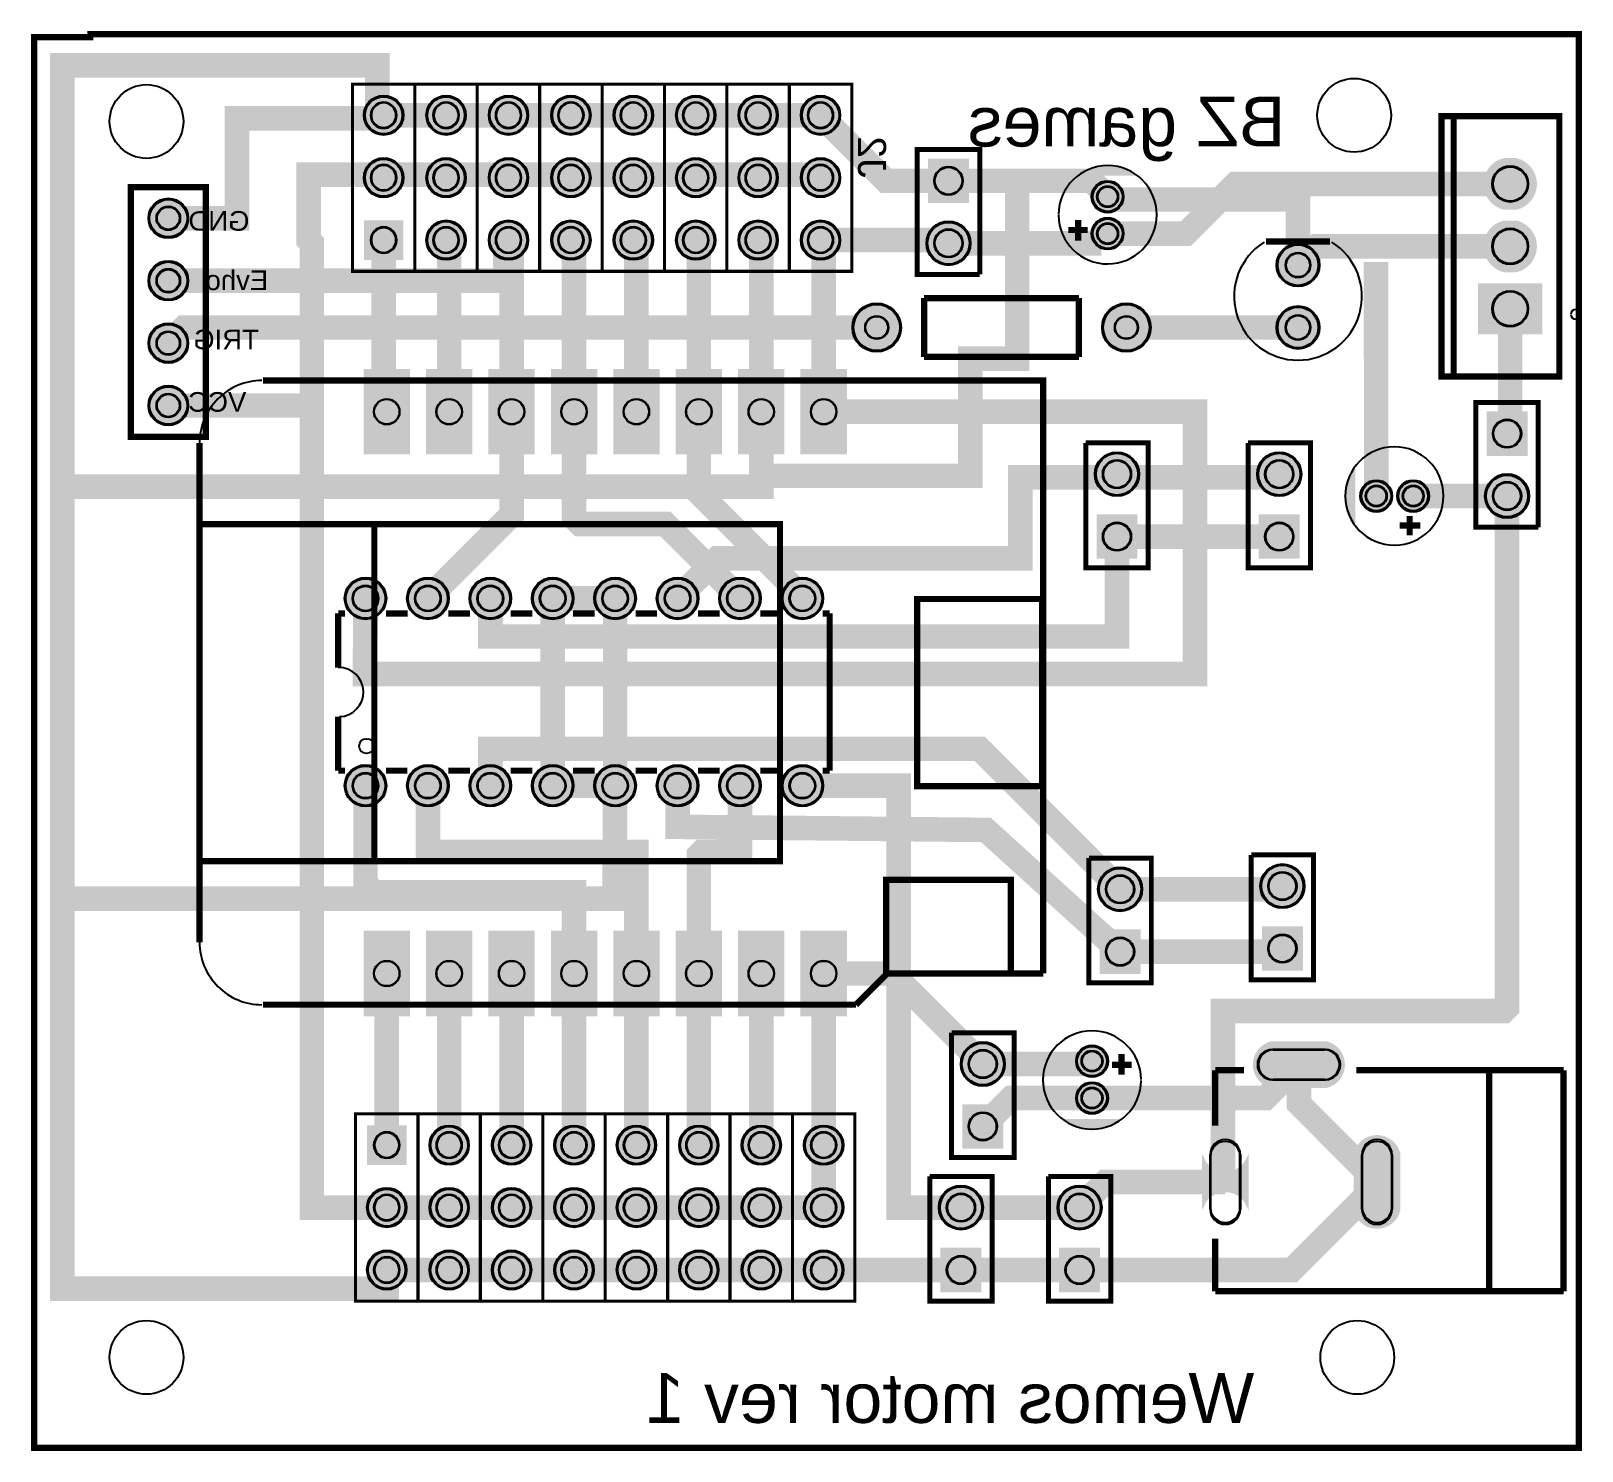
# Model space of a CAD drawing. Header units: millimetres. Extents: x -2.4 to 60.7, y -0.1 to 57.7.
import ezdxf

# ---------------------------------------------------------------- set-up
doc = ezdxf.new("R2010")
doc.units = ezdxf.units.MM
for name, color, linetype, true_color in [('BoardOutLine', 7, 'Continuous', 0xff00ff), ('BottomLayer', 7, 'Continuous', 0x0000ff), ('BottomSilkLayer', 7, 'Continuous', 0x66cc33), ('BottomSolderMaskLayer', 7, 'Continuous', 0xaa00ff), ('Multi-Layer', 7, 'Continuous', 0xc0c0c0), ('TopLayer', 7, 'Continuous', 0xff0000), ('TopSilkLayer', 7, 'Continuous', 0xffcc00), ('TopSolderMaskLayer', 7, 'Continuous', 0x800080)]:
    doc.layers.add(name, color=color, linetype=linetype, true_color=true_color)
doc.styles.get("Standard").update_dxf_attribs({"font": 'arial.ttf'})

msp = doc.modelspace()

# ---------------------------------------------------------------- texts
at = {"layer": 'BottomSilkLayer', "text_generation_flag": 2}
for s, height, p in [('BZ games', 2.032, (48.641, 52.959)), ('GND', 0.8, (6.477, 49.53)), ('Evho', 0.8, (7.239, 47.117)), ('TRIG', 0.8, (6.858, 44.704)), ('VCC', 0.8, (6.35, 42.164)), ('Wemos motor rev 1', 2.032, (47.371, 1.016))]:
    msp.add_text(s, height=height, dxfattribs=at).set_placement(p)
msp.add_text('J2', height=1.143, rotation=270, dxfattribs=at).set_placement((31.242, 51.689))

# ---------------------------------------------------------------- hatches: boundary and pattern name
at = {"layer": 'BottomSolderMaskLayer'}
for points in [[(11.133, 54.229, 1), (12.743, 54.229, 1)], [(13.673, 54.229, 1), (15.283, 54.229, 1)], [(16.213, 54.229, 1), (17.823, 54.229, 1)], [(18.753, 54.229, 1), (20.363, 54.229, 1)], [(21.293, 54.229, 1), (22.903, 54.229, 1)], [(23.833, 54.229, 1), (25.443, 54.229, 1)], [(26.373, 54.229, 1), (27.983, 54.229, 1)], [(28.913, 54.229, 1), (30.523, 54.229, 1)], [(11.133, 51.689, 1), (12.743, 51.689, 1)], [(13.673, 51.689, 1), (15.283, 51.689, 1)], [(16.213, 51.689, 1), (17.823, 51.689, 1)], [(18.753, 51.689, 1), (20.363, 51.689, 1)], [(21.293, 51.689, 1), (22.903, 51.689, 1)], [(23.833, 51.689, 1), (25.443, 51.689, 1)], [(26.373, 51.689, 1), (27.983, 51.689, 1)], [(28.913, 51.689, 1), (30.523, 51.689, 1)], [(35.759, 52.467), (35.759, 50.657), (34.091, 50.657), (34.091, 52.467)], [(57.522, 50.384, -0.785398), (57.522, 52.486), (58.048, 52.486, -0.785398), (58.048, 50.384)], [(40.751, 50.916, 1), (42.053, 50.916, 1)], [(2.362, 50.038, 1), (3.988, 50.038, 1)], [(11.133, 49.954), (11.133, 48.344), (12.743, 48.344), (12.743, 49.954)], [(13.673, 49.149, 1), (15.283, 49.149, 1)], [(16.213, 49.149, 1), (17.823, 49.149, 1)], [(18.753, 49.149, 1), (20.363, 49.149, 1)], [(21.293, 49.149, 1), (22.903, 49.149, 1)], [(23.833, 49.149, 1), (25.443, 49.149, 1)], [(26.373, 49.149, 1), (27.983, 49.149, 1)], [(28.913, 49.149, 1), (30.523, 49.149, 1)], [(34.024, 49.022, 1), (35.826, 49.022, 1)], [(40.751, 49.414, 1), (42.053, 49.414, 1)], [(57.522, 47.844, -0.785398), (57.522, 49.946), (58.048, 49.946, -0.785398), (58.048, 47.844)], [(48.273, 48.133, 1), (50.025, 48.133, 1)], [(2.362, 47.498, 1), (3.988, 47.498, 1)], [(56.472, 45.314), (56.472, 47.396), (59.098, 47.396), (59.098, 45.314)], [(31.013, 45.593, 1), (32.995, 45.593, 1)], [(41.173, 45.593, 1), (43.155, 45.593, 1)], [(48.273, 45.593, 1), (50.025, 45.593, 1)], [(2.362, 44.958, 1), (3.988, 44.958, 1)], [(11.122, 40.427), (11.122, 43.901), (13.008, 43.901), (13.008, 40.427)], [(13.662, 40.427), (13.662, 43.901), (15.548, 43.901), (15.548, 40.427)], [(16.202, 40.427), (16.202, 43.901), (18.088, 43.901), (18.088, 40.427)], [(18.742, 40.427), (18.742, 43.901), (20.628, 43.901), (20.628, 40.427)], [(21.282, 40.427), (21.282, 43.901), (23.168, 43.901), (23.168, 40.427)], [(23.822, 40.427), (23.822, 43.901), (25.708, 43.901), (25.708, 40.427)], [(26.362, 40.427), (26.362, 43.901), (28.248, 43.901), (28.248, 40.427)], [(28.902, 40.427), (28.902, 43.901), (30.788, 43.901), (30.788, 40.427)], [(2.362, 42.418, 1), (3.988, 42.418, 1)], [(58.492, 42.18), (58.492, 40.37), (56.824, 40.37), (56.824, 42.18)], [(40.882, 39.624, 1), (42.684, 39.624, 1)], [(47.486, 39.624, 1), (49.288, 39.624, 1)], [(51.685, 38.735, 1), (52.986, 38.735, 1)], [(53.186, 38.735, 1), (54.487, 38.735, 1)], [(56.757, 38.735, 1), (58.559, 38.735, 1)], [(40.949, 36.179), (40.949, 37.989), (42.617, 37.989), (42.617, 36.179)], [(47.553, 36.179), (47.553, 37.989), (49.221, 37.989), (49.221, 36.179)], [(10.348, 34.567, 1), (12.049, 34.567, 1)], [(12.888, 34.567, 1), (14.589, 34.567, 1)], [(15.428, 34.567, 1), (17.129, 34.567, 1)], [(17.968, 34.567, 1), (19.669, 34.567, 1)], [(20.508, 34.567, 1), (22.209, 34.567, 1)], [(23.048, 34.567, 1), (24.749, 34.567, 1)], [(25.588, 34.567, 1), (27.289, 34.567, 1)], [(28.128, 34.567, 1), (29.829, 34.567, 1)], [(10.348, 26.947, 1), (12.049, 26.947, 1)], [(12.888, 26.947, 1), (14.589, 26.947, 1)], [(15.428, 26.947, 1), (17.129, 26.947, 1)], [(17.968, 26.947, 1), (19.669, 26.947, 1)], [(20.508, 26.947, 1), (22.209, 26.947, 1)], [(23.048, 26.947, 1), (24.749, 26.947, 1)], [(25.588, 26.947, 1), (27.289, 26.947, 1)], [(28.128, 26.947, 1), (29.829, 26.947, 1)], [(41.009, 22.733, 1), (42.811, 22.733, 1)], [(47.613, 22.86, 1), (49.415, 22.86, 1)], [(13.008, 21.041), (13.008, 17.567), (11.122, 17.567), (11.122, 21.041)], [(15.548, 21.041), (15.548, 17.567), (13.662, 17.567), (13.662, 21.041)], [(18.088, 21.041), (18.088, 17.567), (16.202, 17.567), (16.202, 21.041)], [(20.628, 21.041), (20.628, 17.567), (18.742, 17.567), (18.742, 21.041)], [(23.168, 21.041), (23.168, 17.567), (21.282, 17.567), (21.282, 21.041)], [(25.708, 21.041), (25.708, 17.567), (23.822, 17.567), (23.822, 21.041)], [(28.248, 21.041), (28.248, 17.567), (26.362, 17.567), (26.362, 21.041)], [(30.788, 21.041), (30.788, 17.567), (28.902, 17.567), (28.902, 21.041)], [(41.076, 19.288), (41.076, 21.098), (42.744, 21.098), (42.744, 19.288)], [(47.68, 19.415), (47.68, 21.225), (49.348, 21.225), (49.348, 19.415)], [(35.421, 15.621, 1), (37.223, 15.621, 1)], [(50.314, 16.545, -0.785398), (50.314, 14.644), (48.058, 14.644, -0.785398), (48.058, 16.545)], [(40.116, 15.737, 1), (41.418, 15.737, 1)], [(40.116, 14.235, 1), (41.418, 14.235, 1)], [(35.488, 12.176), (35.488, 13.986), (37.156, 13.986), (37.156, 12.176)], [(11.26, 11.514), (11.26, 13.124), (12.87, 13.124), (12.87, 11.514)], [(13.8, 12.319, 1), (15.41, 12.319, 1)], [(16.34, 12.319, 1), (17.95, 12.319, 1)], [(18.88, 12.319, 1), (20.49, 12.319, 1)], [(21.42, 12.319, 1), (23.03, 12.319, 1)], [(23.96, 12.319, 1), (25.57, 12.319, 1)], [(26.5, 12.319, 1), (28.11, 12.319, 1)], [(29.04, 12.319, 1), (30.65, 12.319, 1)], [(53.314, 9.659, -0.785398), (51.413, 9.659), (51.413, 11.983, -0.785398), (53.314, 11.983)], [(47.139, 11.983, -0.785398), (45.238, 11.983), (45.238, 9.659, -0.785398), (47.139, 9.659)], [(11.26, 9.779, 1), (12.87, 9.779, 1)], [(13.8, 9.779, 1), (15.41, 9.779, 1)], [(16.34, 9.779, 1), (17.95, 9.779, 1)], [(18.88, 9.779, 1), (20.49, 9.779, 1)], [(21.42, 9.779, 1), (23.03, 9.779, 1)], [(23.96, 9.779, 1), (25.57, 9.779, 1)], [(26.5, 9.779, 1), (28.11, 9.779, 1)], [(29.04, 9.779, 1), (30.65, 9.779, 1)], [(34.532, 9.779, 1), (36.334, 9.779, 1)], [(39.358, 9.779, 1), (41.16, 9.779, 1)], [(11.26, 7.239, 1), (12.87, 7.239, 1)], [(13.8, 7.239, 1), (15.41, 7.239, 1)], [(16.34, 7.239, 1), (17.95, 7.239, 1)], [(18.88, 7.239, 1), (20.49, 7.239, 1)], [(21.42, 7.239, 1), (23.03, 7.239, 1)], [(23.96, 7.239, 1), (25.57, 7.239, 1)], [(26.5, 7.239, 1), (28.11, 7.239, 1)], [(29.04, 7.239, 1), (30.65, 7.239, 1)], [(34.599, 6.334), (34.599, 8.144), (36.267, 8.144), (36.267, 6.334)], [(39.425, 6.334), (39.425, 8.144), (41.093, 8.144), (41.093, 6.334)]]:
    msp.add_hatch(color=256, dxfattribs=at).paths.add_polyline_path(points)
at = {"layer": 'Multi-Layer'}
for points in [[(11.184, 54.229, 1), (12.692, 54.229, 1)], [(13.724, 54.229, 1), (15.232, 54.229, 1)], [(16.264, 54.229, 1), (17.772, 54.229, 1)], [(18.804, 54.229, 1), (20.312, 54.229, 1)], [(21.344, 54.229, 1), (22.852, 54.229, 1)], [(23.884, 54.229, 1), (25.392, 54.229, 1)], [(26.424, 54.229, 1), (27.932, 54.229, 1)], [(28.964, 54.229, 1), (30.472, 54.229, 1)], [(11.184, 51.689, 1), (12.692, 51.689, 1)], [(13.724, 51.689, 1), (15.232, 51.689, 1)], [(16.264, 51.689, 1), (17.772, 51.689, 1)], [(18.804, 51.689, 1), (20.312, 51.689, 1)], [(21.344, 51.689, 1), (22.852, 51.689, 1)], [(23.884, 51.689, 1), (25.392, 51.689, 1)], [(26.424, 51.689, 1), (27.932, 51.689, 1)], [(28.964, 51.689, 1), (30.472, 51.689, 1)], [(35.712, 52.412), (35.712, 50.712), (34.138, 50.712), (34.138, 52.412)], [(57.535, 50.435, -0.785398), (57.535, 52.435), (58.035, 52.435, -0.785398), (58.035, 50.435)], [(40.802, 50.916, 1), (42.002, 50.916, 1)], [(2.413, 50.038, 1), (3.937, 50.038, 1)], [(11.184, 49.903), (11.184, 48.395), (12.692, 48.395), (12.692, 49.903)], [(13.724, 49.149, 1), (15.232, 49.149, 1)], [(16.264, 49.149, 1), (17.772, 49.149, 1)], [(18.804, 49.149, 1), (20.312, 49.149, 1)], [(21.344, 49.149, 1), (22.852, 49.149, 1)], [(23.884, 49.149, 1), (25.392, 49.149, 1)], [(26.424, 49.149, 1), (27.932, 49.149, 1)], [(28.964, 49.149, 1), (30.472, 49.149, 1)], [(34.075, 49.022, 1), (35.775, 49.022, 1)], [(40.802, 49.414, 1), (42.002, 49.414, 1)], [(57.535, 47.895, -0.785398), (57.535, 49.895), (58.035, 49.895, -0.785398), (58.035, 47.895)], [(48.323, 48.133, 1), (49.974, 48.133, 1)], [(2.413, 47.498, 1), (3.937, 47.498, 1)], [(56.535, 45.354), (56.535, 47.356), (59.035, 47.356), (59.035, 45.354)], [(31.064, 45.593, 1), (32.944, 45.593, 1)], [(41.224, 45.593, 1), (43.104, 45.593, 1)], [(48.323, 45.593, 1), (49.974, 45.593, 1)], [(2.413, 44.958, 1), (3.937, 44.958, 1)], [(11.151, 40.518), (11.151, 43.81), (12.979, 43.81), (12.979, 40.518)], [(13.691, 40.518), (13.691, 43.81), (15.519, 43.81), (15.519, 40.518)], [(16.231, 40.518), (16.231, 43.81), (18.059, 43.81), (18.059, 40.518)], [(18.771, 40.518), (18.771, 43.81), (20.599, 43.81), (20.599, 40.518)], [(21.311, 40.518), (21.311, 43.81), (23.139, 43.81), (23.139, 40.518)], [(23.851, 40.518), (23.851, 43.81), (25.679, 43.81), (25.679, 40.518)], [(26.391, 40.518), (26.391, 43.81), (28.219, 43.81), (28.219, 40.518)], [(28.931, 40.518), (28.931, 43.81), (30.759, 43.81), (30.759, 40.518)], [(2.413, 42.418, 1), (3.937, 42.418, 1)], [(58.445, 42.125), (58.445, 40.425), (56.871, 40.425), (56.871, 42.125)], [(40.933, 39.624, 1), (42.633, 39.624, 1)], [(47.537, 39.624, 1), (49.237, 39.624, 1)], [(51.735, 38.735, 1), (52.935, 38.735, 1)], [(53.237, 38.735, 1), (54.437, 38.735, 1)], [(56.808, 38.735, 1), (58.508, 38.735, 1)], [(40.996, 36.234), (40.996, 37.934), (42.57, 37.934), (42.57, 36.234)], [(47.6, 36.234), (47.6, 37.934), (49.174, 37.934), (49.174, 36.234)], [(10.399, 34.567, 1), (11.999, 34.567, 1)], [(12.939, 34.567, 1), (14.539, 34.567, 1)], [(15.479, 34.567, 1), (17.079, 34.567, 1)], [(18.019, 34.567, 1), (19.619, 34.567, 1)], [(20.559, 34.567, 1), (22.159, 34.567, 1)], [(23.099, 34.567, 1), (24.699, 34.567, 1)], [(25.639, 34.567, 1), (27.239, 34.567, 1)], [(28.179, 34.567, 1), (29.779, 34.567, 1)], [(10.399, 26.947, 1), (11.999, 26.947, 1)], [(12.939, 26.947, 1), (14.539, 26.947, 1)], [(15.479, 26.947, 1), (17.079, 26.947, 1)], [(18.019, 26.947, 1), (19.619, 26.947, 1)], [(20.559, 26.947, 1), (22.159, 26.947, 1)], [(23.099, 26.947, 1), (24.699, 26.947, 1)], [(25.639, 26.947, 1), (27.239, 26.947, 1)], [(28.179, 26.947, 1), (29.779, 26.947, 1)], [(41.06, 22.733, 1), (42.76, 22.733, 1)], [(47.664, 22.86, 1), (49.364, 22.86, 1)], [(12.979, 20.95), (12.979, 17.658), (11.151, 17.658), (11.151, 20.95)], [(15.519, 20.95), (15.519, 17.658), (13.691, 17.658), (13.691, 20.95)], [(18.059, 20.95), (18.059, 17.658), (16.231, 17.658), (16.231, 20.95)], [(20.599, 20.95), (20.599, 17.658), (18.771, 17.658), (18.771, 20.95)], [(23.139, 20.95), (23.139, 17.658), (21.311, 17.658), (21.311, 20.95)], [(25.679, 20.95), (25.679, 17.658), (23.851, 17.658), (23.851, 20.95)], [(28.219, 20.95), (28.219, 17.658), (26.391, 17.658), (26.391, 20.95)], [(30.759, 20.95), (30.759, 17.658), (28.931, 17.658), (28.931, 20.95)], [(41.123, 19.343), (41.123, 21.043), (42.697, 21.043), (42.697, 19.343)], [(47.727, 19.47), (47.727, 21.17), (49.301, 21.17), (49.301, 19.47)], [(35.472, 15.621, 1), (37.172, 15.621, 1)], [(50.286, 16.495, -0.785398), (50.286, 14.695), (48.086, 14.695, -0.785398), (48.086, 16.495)], [(40.167, 15.737, 1), (41.367, 15.737, 1)], [(40.167, 14.235, 1), (41.367, 14.235, 1)], [(35.535, 12.231), (35.535, 13.931), (37.109, 13.931), (37.109, 12.231)], [(11.311, 11.565), (11.311, 13.073), (12.819, 13.073), (12.819, 11.565)], [(13.851, 12.319, 1), (15.359, 12.319, 1)], [(16.391, 12.319, 1), (17.899, 12.319, 1)], [(18.931, 12.319, 1), (20.439, 12.319, 1)], [(21.471, 12.319, 1), (22.979, 12.319, 1)], [(24.011, 12.319, 1), (25.519, 12.319, 1)], [(26.551, 12.319, 1), (28.059, 12.319, 1)], [(29.091, 12.319, 1), (30.599, 12.319, 1)], [(53.264, 9.721, -0.785398), (51.464, 9.721), (51.464, 11.921, -0.785398), (53.264, 11.921)], [(47.089, 11.921, -0.785398), (45.289, 11.921), (45.289, 9.721, -0.785398), (47.089, 9.721)], [(11.311, 9.779, 1), (12.819, 9.779, 1)], [(13.851, 9.779, 1), (15.359, 9.779, 1)], [(16.391, 9.779, 1), (17.899, 9.779, 1)], [(18.931, 9.779, 1), (20.439, 9.779, 1)], [(21.471, 9.779, 1), (22.979, 9.779, 1)], [(24.011, 9.779, 1), (25.519, 9.779, 1)], [(26.551, 9.779, 1), (28.059, 9.779, 1)], [(29.091, 9.779, 1), (30.599, 9.779, 1)], [(34.583, 9.779, 1), (36.283, 9.779, 1)], [(39.409, 9.779, 1), (41.109, 9.779, 1)], [(11.311, 7.239, 1), (12.819, 7.239, 1)], [(13.851, 7.239, 1), (15.359, 7.239, 1)], [(16.391, 7.239, 1), (17.899, 7.239, 1)], [(18.931, 7.239, 1), (20.439, 7.239, 1)], [(21.471, 7.239, 1), (22.979, 7.239, 1)], [(24.011, 7.239, 1), (25.519, 7.239, 1)], [(26.551, 7.239, 1), (28.059, 7.239, 1)], [(29.091, 7.239, 1), (30.599, 7.239, 1)], [(34.646, 6.389), (34.646, 8.089), (36.22, 8.089), (36.22, 6.389)], [(39.472, 6.389), (39.472, 8.089), (41.046, 8.089), (41.046, 6.389)]]:
    msp.add_hatch(color=256, dxfattribs=at).paths.add_polyline_path(points)
at = {"layer": 'TopSilkLayer'}
for points in [[(42.602, 51.765), (42.556, 51.805), (42.508, 51.843), (42.459, 51.88), (42.409, 51.915), (42.358, 51.949), (42.306, 51.98), (42.253, 52.01), (42.198, 52.038), (42.143, 52.064), (42.087, 52.088), (42.03, 52.111), (41.972, 52.131), (41.914, 52.15), (41.855, 52.166), (41.796, 52.18), (41.736, 52.193), (41.676, 52.203), (41.615, 52.211), (41.555, 52.218), (41.494, 52.222), (41.433, 52.224), (41.371, 52.224), (41.31, 52.222), (41.249, 52.218), (41.189, 52.211), (41.128, 52.203), (41.068, 52.193), (41.008, 52.18), (40.949, 52.166), (40.89, 52.15), (40.831, 52.131), (40.774, 52.111), (40.717, 52.088), (40.661, 52.064), (40.606, 52.038), (40.551, 52.01), (40.498, 51.98), (40.446, 51.949), (40.395, 51.915), (40.345, 51.88), (40.296, 51.843), (40.248, 51.805), (40.202, 51.765)], [(51.486, 39.935), (51.446, 39.889), (51.408, 39.841), (51.371, 39.792), (51.336, 39.742), (51.302, 39.691), (51.271, 39.639), (51.241, 39.586), (51.213, 39.531), (51.187, 39.476), (51.163, 39.42), (51.14, 39.363), (51.12, 39.305), (51.101, 39.247), (51.085, 39.188), (51.071, 39.129), (51.058, 39.069), (51.048, 39.009), (51.04, 38.948), (51.033, 38.888), (51.029, 38.827), (51.027, 38.766), (51.027, 38.704), (51.029, 38.643), (51.033, 38.582), (51.04, 38.522), (51.048, 38.461), (51.058, 38.401), (51.071, 38.341), (51.085, 38.282), (51.101, 38.223), (51.12, 38.164), (51.14, 38.107), (51.163, 38.05), (51.187, 37.994), (51.213, 37.939), (51.241, 37.884), (51.271, 37.831), (51.302, 37.779), (51.336, 37.728), (51.371, 37.678), (51.408, 37.629), (51.446, 37.581), (51.486, 37.535)], [(39.567, 13.386), (39.613, 13.346), (39.661, 13.308), (39.71, 13.271), (39.76, 13.236), (39.811, 13.202), (39.863, 13.171), (39.916, 13.141), (39.971, 13.113), (40.026, 13.087), (40.082, 13.063), (40.139, 13.04), (40.197, 13.02), (40.255, 13.001), (40.314, 12.985), (40.373, 12.971), (40.433, 12.958), (40.493, 12.948), (40.554, 12.94), (40.614, 12.933), (40.675, 12.929), (40.736, 12.927), (40.798, 12.927), (40.859, 12.929), (40.92, 12.933), (40.98, 12.94), (41.041, 12.948), (41.101, 12.958), (41.161, 12.971), (41.22, 12.985), (41.279, 13.001), (41.338, 13.02), (41.395, 13.04), (41.452, 13.063), (41.508, 13.087), (41.563, 13.113), (41.618, 13.141), (41.671, 13.171), (41.723, 13.202), (41.774, 13.236), (41.824, 13.271), (41.873, 13.308), (41.921, 13.346), (41.967, 13.386)]]:
    msp.add_hatch(color=256, dxfattribs=at).paths.add_polyline_path(points)
at = {"layer": 'TopSolderMaskLayer'}
for points in [[(11.133, 54.229, 1), (12.743, 54.229, 1)], [(13.673, 54.229, 1), (15.283, 54.229, 1)], [(16.213, 54.229, 1), (17.823, 54.229, 1)], [(18.753, 54.229, 1), (20.363, 54.229, 1)], [(21.293, 54.229, 1), (22.903, 54.229, 1)], [(23.833, 54.229, 1), (25.443, 54.229, 1)], [(26.373, 54.229, 1), (27.983, 54.229, 1)], [(28.913, 54.229, 1), (30.523, 54.229, 1)], [(11.133, 51.689, 1), (12.743, 51.689, 1)], [(13.673, 51.689, 1), (15.283, 51.689, 1)], [(16.213, 51.689, 1), (17.823, 51.689, 1)], [(18.753, 51.689, 1), (20.363, 51.689, 1)], [(21.293, 51.689, 1), (22.903, 51.689, 1)], [(23.833, 51.689, 1), (25.443, 51.689, 1)], [(26.373, 51.689, 1), (27.983, 51.689, 1)], [(28.913, 51.689, 1), (30.523, 51.689, 1)], [(35.759, 52.467), (35.759, 50.657), (34.091, 50.657), (34.091, 52.467)], [(57.522, 50.384, -0.785398), (57.522, 52.486), (58.048, 52.486, -0.785398), (58.048, 50.384)], [(40.751, 50.916, 1), (42.053, 50.916, 1)], [(2.362, 50.038, 1), (3.988, 50.038, 1)], [(11.133, 49.954), (11.133, 48.344), (12.743, 48.344), (12.743, 49.954)], [(13.673, 49.149, 1), (15.283, 49.149, 1)], [(16.213, 49.149, 1), (17.823, 49.149, 1)], [(18.753, 49.149, 1), (20.363, 49.149, 1)], [(21.293, 49.149, 1), (22.903, 49.149, 1)], [(23.833, 49.149, 1), (25.443, 49.149, 1)], [(26.373, 49.149, 1), (27.983, 49.149, 1)], [(28.913, 49.149, 1), (30.523, 49.149, 1)], [(34.024, 49.022, 1), (35.826, 49.022, 1)], [(40.751, 49.414, 1), (42.053, 49.414, 1)], [(57.522, 47.844, -0.785398), (57.522, 49.946), (58.048, 49.946, -0.785398), (58.048, 47.844)], [(48.273, 48.133, 1), (50.025, 48.133, 1)], [(2.362, 47.498, 1), (3.988, 47.498, 1)], [(56.472, 45.314), (56.472, 47.396), (59.098, 47.396), (59.098, 45.314)], [(31.013, 45.593, 1), (32.995, 45.593, 1)], [(41.173, 45.593, 1), (43.155, 45.593, 1)], [(48.273, 45.593, 1), (50.025, 45.593, 1)], [(2.362, 44.958, 1), (3.988, 44.958, 1)], [(11.122, 40.427), (11.122, 43.901), (13.008, 43.901), (13.008, 40.427)], [(13.662, 40.427), (13.662, 43.901), (15.548, 43.901), (15.548, 40.427)], [(16.202, 40.427), (16.202, 43.901), (18.088, 43.901), (18.088, 40.427)], [(18.742, 40.427), (18.742, 43.901), (20.628, 43.901), (20.628, 40.427)], [(21.282, 40.427), (21.282, 43.901), (23.168, 43.901), (23.168, 40.427)], [(23.822, 40.427), (23.822, 43.901), (25.708, 43.901), (25.708, 40.427)], [(26.362, 40.427), (26.362, 43.901), (28.248, 43.901), (28.248, 40.427)], [(28.902, 40.427), (28.902, 43.901), (30.788, 43.901), (30.788, 40.427)], [(2.362, 42.418, 1), (3.988, 42.418, 1)], [(58.492, 42.18), (58.492, 40.37), (56.824, 40.37), (56.824, 42.18)], [(40.882, 39.624, 1), (42.684, 39.624, 1)], [(47.486, 39.624, 1), (49.288, 39.624, 1)], [(51.685, 38.735, 1), (52.986, 38.735, 1)], [(53.186, 38.735, 1), (54.487, 38.735, 1)], [(56.757, 38.735, 1), (58.559, 38.735, 1)], [(40.949, 36.179), (40.949, 37.989), (42.617, 37.989), (42.617, 36.179)], [(47.553, 36.179), (47.553, 37.989), (49.221, 37.989), (49.221, 36.179)], [(10.348, 34.567, 1), (12.049, 34.567, 1)], [(12.888, 34.567, 1), (14.589, 34.567, 1)], [(15.428, 34.567, 1), (17.129, 34.567, 1)], [(17.968, 34.567, 1), (19.669, 34.567, 1)], [(20.508, 34.567, 1), (22.209, 34.567, 1)], [(23.048, 34.567, 1), (24.749, 34.567, 1)], [(25.588, 34.567, 1), (27.289, 34.567, 1)], [(28.128, 34.567, 1), (29.829, 34.567, 1)], [(10.348, 26.947, 1), (12.049, 26.947, 1)], [(12.888, 26.947, 1), (14.589, 26.947, 1)], [(15.428, 26.947, 1), (17.129, 26.947, 1)], [(17.968, 26.947, 1), (19.669, 26.947, 1)], [(20.508, 26.947, 1), (22.209, 26.947, 1)], [(23.048, 26.947, 1), (24.749, 26.947, 1)], [(25.588, 26.947, 1), (27.289, 26.947, 1)], [(28.128, 26.947, 1), (29.829, 26.947, 1)], [(41.009, 22.733, 1), (42.811, 22.733, 1)], [(47.613, 22.86, 1), (49.415, 22.86, 1)], [(13.008, 21.041), (13.008, 17.567), (11.122, 17.567), (11.122, 21.041)], [(15.548, 21.041), (15.548, 17.567), (13.662, 17.567), (13.662, 21.041)], [(18.088, 21.041), (18.088, 17.567), (16.202, 17.567), (16.202, 21.041)], [(20.628, 21.041), (20.628, 17.567), (18.742, 17.567), (18.742, 21.041)], [(23.168, 21.041), (23.168, 17.567), (21.282, 17.567), (21.282, 21.041)], [(25.708, 21.041), (25.708, 17.567), (23.822, 17.567), (23.822, 21.041)], [(28.248, 21.041), (28.248, 17.567), (26.362, 17.567), (26.362, 21.041)], [(30.788, 21.041), (30.788, 17.567), (28.902, 17.567), (28.902, 21.041)], [(41.076, 19.288), (41.076, 21.098), (42.744, 21.098), (42.744, 19.288)], [(47.68, 19.415), (47.68, 21.225), (49.348, 21.225), (49.348, 19.415)], [(35.421, 15.621, 1), (37.223, 15.621, 1)], [(50.314, 16.545, -0.785398), (50.314, 14.644), (48.058, 14.644, -0.785398), (48.058, 16.545)], [(40.116, 15.737, 1), (41.418, 15.737, 1)], [(40.116, 14.235, 1), (41.418, 14.235, 1)], [(35.488, 12.176), (35.488, 13.986), (37.156, 13.986), (37.156, 12.176)], [(11.26, 11.514), (11.26, 13.124), (12.87, 13.124), (12.87, 11.514)], [(13.8, 12.319, 1), (15.41, 12.319, 1)], [(16.34, 12.319, 1), (17.95, 12.319, 1)], [(18.88, 12.319, 1), (20.49, 12.319, 1)], [(21.42, 12.319, 1), (23.03, 12.319, 1)], [(23.96, 12.319, 1), (25.57, 12.319, 1)], [(26.5, 12.319, 1), (28.11, 12.319, 1)], [(29.04, 12.319, 1), (30.65, 12.319, 1)], [(53.314, 9.659, -0.785398), (51.413, 9.659), (51.413, 11.983, -0.785398), (53.314, 11.983)], [(47.139, 11.983, -0.785398), (45.238, 11.983), (45.238, 9.659, -0.785398), (47.139, 9.659)], [(11.26, 9.779, 1), (12.87, 9.779, 1)], [(13.8, 9.779, 1), (15.41, 9.779, 1)], [(16.34, 9.779, 1), (17.95, 9.779, 1)], [(18.88, 9.779, 1), (20.49, 9.779, 1)], [(21.42, 9.779, 1), (23.03, 9.779, 1)], [(23.96, 9.779, 1), (25.57, 9.779, 1)], [(26.5, 9.779, 1), (28.11, 9.779, 1)], [(29.04, 9.779, 1), (30.65, 9.779, 1)], [(34.532, 9.779, 1), (36.334, 9.779, 1)], [(39.358, 9.779, 1), (41.16, 9.779, 1)], [(11.26, 7.239, 1), (12.87, 7.239, 1)], [(13.8, 7.239, 1), (15.41, 7.239, 1)], [(16.34, 7.239, 1), (17.95, 7.239, 1)], [(18.88, 7.239, 1), (20.49, 7.239, 1)], [(21.42, 7.239, 1), (23.03, 7.239, 1)], [(23.96, 7.239, 1), (25.57, 7.239, 1)], [(26.5, 7.239, 1), (28.11, 7.239, 1)], [(29.04, 7.239, 1), (30.65, 7.239, 1)], [(34.599, 6.334), (34.599, 8.144), (36.267, 8.144), (36.267, 6.334)], [(39.425, 6.334), (39.425, 8.144), (41.093, 8.144), (41.093, 6.334)]]:
    msp.add_hatch(color=256, dxfattribs=at).paths.add_polyline_path(points)

# ---------------------------------------------------------------- linework, layer by layer
at = {"layer": 'BoardOutLine', "const_width": 0.254}
msp.add_lwpolyline([(0, 57.404), (0, 57.531), (60.579, 57.531), (60.579, 0), (-2.286, 0), (-2.286, 57.404), (0, 57.404)], close=True, dxfattribs=at)
at = {"layer": 'BottomLayer', "const_width": 1}
for points in [[(-1.143, 39.116), (-1.143, 56.261), (11.684, 56.261), (11.684, 54.483), (11.938, 54.229)], [(3.175, 50.038), (5.969, 50.038), (5.969, 54.102), (11.811, 54.102), (11.938, 54.229)], [(11.938, 54.229), (29.718, 54.229)], [(29.718, 54.229), (32.385, 51.562), (34.925, 51.562)], [(27.305, 39.556), (35.814, 39.556), (35.814, 44.323), (37.719, 44.323), (37.719, 51.562)], [(34.925, 51.562), (40.756, 51.562), (41.402, 50.916)], [(49.149, 48.133), (49.149, 50.8), (41.518, 50.8), (41.402, 50.916)], [(3.175, 47.498), (16.891, 47.498), (16.891, 49.022), (17.018, 49.149)], [(49.149, 48.133), (49.911, 48.895), (57.785, 48.895)], [(52.334, 38.735), (52.324, 48.26)], [(57.658, 41.275), (57.785, 41.402), (57.785, 46.355)], [(22.225, 45.593), (3.81, 45.593), (3.175, 44.958)], [(22.225, 42.164), (22.225, 45.593), (32.004, 45.593)], [(42.164, 45.593), (49.149, 45.593)], [(27.305, 42.164), (27.305, 39.116), (-1.143, 39.116), (-1.143, 22.352), (21.336, 22.352), (21.359, 26.947)], [(23.899, 34.567), (25.527, 36.195), (37.846, 36.195), (37.846, 39.497), (41.656, 39.497), (41.783, 39.624)], [(41.783, 39.624), (41.91, 39.497), (48.387, 39.497)], [(9.652, 39.116), (7.391, 39.116)], [(46.188, 10.821), (46.101, 10.909), (46.101, 17.78), (57.531, 17.78), (57.658, 17.907), (57.658, 38.735)], [(57.658, 38.735), (53.837, 38.735)], [(41.783, 37.084), (48.387, 37.084)], [(18.819, 34.567), (21.359, 34.567)], [(18.819, 26.947), (18.819, 34.567)], [(21.359, 34.567), (21.359, 26.947)], [(21.359, 26.947), (18.819, 26.947)], [(23.899, 26.947), (23.899, 25.273), (36.449, 25.146), (41.91, 20.193)], [(41.91, 22.733), (48.387, 22.733), (48.514, 22.86)], [(7.366, 22.352), (-1.143, 22.352), (-1.143, 6.477), (12.065, 6.477), (12.065, 7.239)], [(41.91, 20.193), (48.387, 20.193), (48.514, 20.32)], [(36.322, 15.621), (32.639, 19.304), (29.845, 19.304)], [(36.322, 15.621), (40.651, 15.621), (40.767, 15.737)]]:
    msp.add_lwpolyline(points, dxfattribs=at)
at = {"layer": 'BottomSilkLayer', "const_width": 0.127}
for points in [[(13.208, 55.499), (13.208, 47.879), (10.668, 47.879), (10.668, 55.499), (13.208, 55.499), (15.748, 55.499), (18.288, 55.499), (20.828, 55.499), (23.368, 55.499), (23.368, 47.879), (25.908, 47.879), (25.908, 55.499), (23.368, 55.499)], [(15.748, 55.499), (15.748, 47.879), (13.208, 47.879)], [(23.368, 47.879), (20.828, 47.879), (18.288, 47.879), (18.288, 55.499)], [(20.828, 47.879), (20.828, 55.499)], [(25.908, 55.499), (28.448, 55.499), (30.988, 55.499), (30.988, 47.879), (28.448, 47.879), (25.908, 47.879)], [(28.448, 47.879), (28.448, 55.499)], [(15.748, 47.879), (18.288, 47.879)]]:
    msp.add_lwpolyline(points, dxfattribs=at)
at = {"layer": 'BottomSolderMaskLayer'}
for points in [[(11.404, 54.229), (11.404, 54.229)], [(12.472, 54.229), (12.472, 54.229)], [(13.944, 54.229), (13.944, 54.229)], [(15.012, 54.229), (15.012, 54.229)], [(16.484, 54.229), (16.484, 54.229)], [(17.552, 54.229), (17.552, 54.229)], [(19.024, 54.229), (19.024, 54.229)], [(20.092, 54.229), (20.092, 54.229)], [(21.564, 54.229), (21.564, 54.229)], [(22.632, 54.229), (22.632, 54.229)], [(24.104, 54.229), (24.104, 54.229)], [(25.172, 54.229), (25.172, 54.229)], [(26.644, 54.229), (26.644, 54.229)], [(27.712, 54.229), (27.712, 54.229)], [(29.184, 54.229), (29.184, 54.229)], [(30.252, 54.229), (30.252, 54.229)], [(11.404, 51.689), (11.404, 51.689)], [(12.472, 51.689), (12.472, 51.689)], [(13.944, 51.689), (13.944, 51.689)], [(15.012, 51.689), (15.012, 51.689)], [(16.484, 51.689), (16.484, 51.689)], [(17.552, 51.689), (17.552, 51.689)], [(19.024, 51.689), (19.024, 51.689)], [(20.092, 51.689), (20.092, 51.689)], [(21.564, 51.689), (21.564, 51.689)], [(22.632, 51.689), (22.632, 51.689)], [(24.104, 51.689), (24.104, 51.689)], [(25.172, 51.689), (25.172, 51.689)], [(26.644, 51.689), (26.644, 51.689)], [(27.712, 51.689), (27.712, 51.689)], [(29.184, 51.689), (29.184, 51.689)], [(30.252, 51.689), (30.252, 51.689)], [(11.404, 49.149), (11.404, 49.149)], [(12.472, 49.149), (12.472, 49.149)], [(13.944, 49.149), (13.944, 49.149)], [(15.012, 49.149), (15.012, 49.149)], [(16.484, 49.149), (16.484, 49.149)], [(17.552, 49.149), (17.552, 49.149)], [(19.024, 49.149), (19.024, 49.149)], [(20.092, 49.149), (20.092, 49.149)], [(21.564, 49.149), (21.564, 49.149)], [(22.632, 49.149), (22.632, 49.149)], [(24.104, 49.149), (24.104, 49.149)], [(25.172, 49.149), (25.172, 49.149)], [(26.644, 49.149), (26.644, 49.149)], [(27.712, 49.149), (27.712, 49.149)], [(29.184, 49.149), (29.184, 49.149)], [(30.252, 49.149), (30.252, 49.149)], [(48.109, 16.21), (50.262, 16.21)], [(48.109, 14.979), (50.262, 14.979)], [(11.531, 12.319), (11.531, 12.319)], [(12.599, 12.319), (12.599, 12.319)], [(14.071, 12.319), (14.071, 12.319)], [(15.139, 12.319), (15.139, 12.319)], [(16.611, 12.319), (16.611, 12.319)], [(17.679, 12.319), (17.679, 12.319)], [(19.151, 12.319), (19.151, 12.319)], [(20.219, 12.319), (20.219, 12.319)], [(21.691, 12.319), (21.691, 12.319)], [(22.759, 12.319), (22.759, 12.319)], [(24.231, 12.319), (24.231, 12.319)], [(25.299, 12.319), (25.299, 12.319)], [(26.771, 12.319), (26.771, 12.319)], [(27.839, 12.319), (27.839, 12.319)], [(29.311, 12.319), (29.311, 12.319)], [(30.379, 12.319), (30.379, 12.319)], [(45.573, 9.712), (45.573, 11.931)], [(46.804, 9.712), (46.804, 11.931)], [(51.748, 11.931), (51.748, 9.712)], [(52.979, 11.931), (52.979, 9.712)], [(11.531, 9.779), (11.531, 9.779)], [(12.599, 9.779), (12.599, 9.779)], [(14.071, 9.779), (14.071, 9.779)], [(15.139, 9.779), (15.139, 9.779)], [(16.611, 9.779), (16.611, 9.779)], [(17.679, 9.779), (17.679, 9.779)], [(19.151, 9.779), (19.151, 9.779)], [(20.219, 9.779), (20.219, 9.779)], [(21.691, 9.779), (21.691, 9.779)], [(22.759, 9.779), (22.759, 9.779)], [(24.231, 9.779), (24.231, 9.779)], [(25.299, 9.779), (25.299, 9.779)], [(26.771, 9.779), (26.771, 9.779)], [(27.839, 9.779), (27.839, 9.779)], [(29.311, 9.779), (29.311, 9.779)], [(30.379, 9.779), (30.379, 9.779)], [(11.531, 7.239), (11.531, 7.239)], [(12.599, 7.239), (12.599, 7.239)], [(14.071, 7.239), (14.071, 7.239)], [(15.139, 7.239), (15.139, 7.239)], [(16.611, 7.239), (16.611, 7.239)], [(17.679, 7.239), (17.679, 7.239)], [(19.151, 7.239), (19.151, 7.239)], [(20.219, 7.239), (20.219, 7.239)], [(21.691, 7.239), (21.691, 7.239)], [(22.759, 7.239), (22.759, 7.239)], [(24.231, 7.239), (24.231, 7.239)], [(25.299, 7.239), (25.299, 7.239)], [(26.771, 7.239), (26.771, 7.239)], [(27.839, 7.239), (27.839, 7.239)], [(29.311, 7.239), (29.311, 7.239)], [(30.379, 7.239), (30.379, 7.239)]]:
    msp.add_lwpolyline(points, close=True, dxfattribs=at)
for centre, radius in [((11.938, 54.229), 0.805), ((14.478, 54.229), 0.805), ((17.018, 54.229), 0.805), ((19.558, 54.229), 0.805), ((22.098, 54.229), 0.805), ((24.638, 54.229), 0.805), ((27.178, 54.229), 0.805), ((29.718, 54.229), 0.805), ((11.938, 51.689), 0.805), ((14.478, 51.689), 0.805), ((17.018, 51.689), 0.805), ((19.558, 51.689), 0.805), ((22.098, 51.689), 0.805), ((24.638, 51.689), 0.805), ((27.178, 51.689), 0.805), ((29.718, 51.689), 0.805), ((34.925, 51.562), 0.583), ((57.785, 51.435), 0.736), ((41.402, 50.916), 0.651), ((41.402, 50.916), 0.434), ((3.175, 50.038), 0.813), ((3.175, 50.038), 0.488), ((14.478, 49.149), 0.805), ((17.018, 49.149), 0.805), ((19.558, 49.149), 0.805), ((22.098, 49.149), 0.805), ((24.638, 49.149), 0.805), ((27.178, 49.149), 0.805), ((29.718, 49.149), 0.805), ((34.925, 49.022), 0.901), ((41.402, 49.414), 0.651), ((34.925, 49.022), 0.583), ((41.402, 49.414), 0.434), ((57.785, 48.895), 0.736), ((49.149, 48.133), 0.876), ((49.149, 48.133), 0.512), ((3.175, 47.498), 0.813), ((3.175, 47.498), 0.488), ((57.785, 46.355), 0.736), ((32.004, 45.593), 0.991), ((42.164, 45.593), 0.991), ((49.149, 45.593), 0.876), ((49.149, 45.593), 0.512), ((3.175, 44.958), 0.813), ((32.004, 45.593), 0.474), ((42.164, 45.593), 0.474), ((3.175, 44.958), 0.488), ((3.175, 42.418), 0.813), ((3.175, 42.418), 0.488), ((12.065, 42.164), 0.524), ((14.605, 42.164), 0.524), ((17.145, 42.164), 0.524), ((19.685, 42.164), 0.524), ((22.225, 42.164), 0.524), ((24.765, 42.164), 0.524), ((27.305, 42.164), 0.524), ((29.845, 42.164), 0.524), ((57.658, 41.275), 0.583), ((41.783, 39.624), 0.901), ((48.387, 39.624), 0.901), ((41.783, 39.624), 0.583), ((48.387, 39.624), 0.583), ((52.335, 38.735), 0.651), ((52.335, 38.735), 0.434), ((53.837, 38.735), 0.651), ((53.837, 38.735), 0.434), ((57.658, 38.735), 0.901), ((57.658, 38.735), 0.583), ((41.783, 37.084), 0.583), ((48.387, 37.084), 0.583), ((11.199, 34.567), 0.851), ((13.739, 34.567), 0.851), ((16.279, 34.567), 0.851), ((18.819, 34.567), 0.851), ((21.359, 34.567), 0.851), ((23.899, 34.567), 0.851), ((26.439, 34.567), 0.851), ((28.979, 34.567), 0.851), ((11.199, 34.567), 0.532), ((13.739, 34.567), 0.532), ((16.279, 34.567), 0.532), ((18.819, 34.567), 0.532), ((21.359, 34.567), 0.532), ((23.899, 34.567), 0.532), ((26.439, 34.567), 0.532), ((28.979, 34.567), 0.532), ((11.199, 26.947), 0.851), ((13.739, 26.947), 0.851), ((16.279, 26.947), 0.851), ((18.819, 26.947), 0.851), ((21.359, 26.947), 0.851), ((23.899, 26.947), 0.851), ((26.439, 26.947), 0.851), ((28.979, 26.947), 0.851), ((11.199, 26.947), 0.532), ((13.739, 26.947), 0.532), ((16.279, 26.947), 0.532), ((18.819, 26.947), 0.532), ((21.359, 26.947), 0.532), ((23.899, 26.947), 0.532), ((26.439, 26.947), 0.532), ((28.979, 26.947), 0.532), ((41.91, 22.733), 0.901), ((48.514, 22.86), 0.901), ((48.514, 22.86), 0.583), ((41.91, 22.733), 0.583), ((48.514, 20.32), 0.583), ((41.91, 20.193), 0.583), ((12.065, 19.304), 0.524), ((14.605, 19.304), 0.524), ((17.145, 19.304), 0.524), ((19.685, 19.304), 0.524), ((22.225, 19.304), 0.524), ((24.765, 19.304), 0.524), ((27.305, 19.304), 0.524), ((29.845, 19.304), 0.524), ((36.322, 15.621), 0.901), ((36.322, 15.621), 0.583), ((40.767, 15.737), 0.651), ((40.767, 15.737), 0.434), ((40.767, 14.235), 0.651), ((40.767, 14.235), 0.434), ((36.322, 13.081), 0.583), ((14.605, 12.319), 0.805), ((17.145, 12.319), 0.805), ((19.685, 12.319), 0.805), ((22.225, 12.319), 0.805), ((24.765, 12.319), 0.805), ((27.305, 12.319), 0.805), ((29.845, 12.319), 0.805), ((12.065, 9.779), 0.805), ((14.605, 9.779), 0.805), ((17.145, 9.779), 0.805), ((19.685, 9.779), 0.805), ((22.225, 9.779), 0.805), ((24.765, 9.779), 0.805), ((27.305, 9.779), 0.805), ((29.845, 9.779), 0.805), ((35.433, 9.779), 0.901), ((35.433, 9.779), 0.583), ((40.259, 9.779), 0.901), ((40.259, 9.779), 0.583), ((12.065, 7.239), 0.805), ((14.605, 7.239), 0.805), ((17.145, 7.239), 0.805), ((19.685, 7.239), 0.805), ((22.225, 7.239), 0.805), ((24.765, 7.239), 0.805), ((27.305, 7.239), 0.805), ((29.845, 7.239), 0.805), ((35.433, 7.239), 0.583), ((40.259, 7.239), 0.583)]:
    msp.add_circle(centre, radius, dxfattribs=at)
for centre, radius, start, end in [((11.938, 54.229), 0.534, 360, 180), ((14.478, 54.229), 0.534, 360, 180), ((17.018, 54.229), 0.534, 360, 180), ((19.558, 54.229), 0.534, 360, 180), ((22.098, 54.229), 0.534, 360, 180), ((24.638, 54.229), 0.534, 360, 180), ((27.178, 54.229), 0.534, 360, 180), ((29.718, 54.229), 0.534, 360, 180), ((11.938, 54.229), 0.534, 180, 360), ((14.478, 54.229), 0.534, 180, 360), ((17.018, 54.229), 0.534, 180, 360), ((19.558, 54.229), 0.534, 180, 360), ((22.098, 54.229), 0.534, 180, 360), ((24.638, 54.229), 0.534, 180, 360), ((27.178, 54.229), 0.534, 180, 360), ((29.718, 54.229), 0.534, 180, 360), ((11.938, 51.689), 0.534, 360, 180), ((14.478, 51.689), 0.534, 360, 180), ((17.018, 51.689), 0.534, 360, 180), ((19.558, 51.689), 0.534, 360, 180), ((22.098, 51.689), 0.534, 360, 180), ((24.638, 51.689), 0.534, 360, 180), ((27.178, 51.689), 0.534, 360, 180), ((29.718, 51.689), 0.534, 360, 180), ((11.938, 51.689), 0.534, 180, 360), ((14.478, 51.689), 0.534, 180, 360), ((17.018, 51.689), 0.534, 180, 360), ((19.558, 51.689), 0.534, 180, 360), ((22.098, 51.689), 0.534, 180, 360), ((24.638, 51.689), 0.534, 180, 360), ((27.178, 51.689), 0.534, 180, 360), ((29.718, 51.689), 0.534, 180, 360), ((11.938, 49.149), 0.534, 360, 180), ((14.478, 49.149), 0.534, 360, 180), ((17.018, 49.149), 0.534, 360, 180), ((19.558, 49.149), 0.534, 360, 180), ((22.098, 49.149), 0.534, 360, 180), ((24.638, 49.149), 0.534, 360, 180), ((27.178, 49.149), 0.534, 360, 180), ((29.718, 49.149), 0.534, 360, 180), ((11.938, 49.149), 0.534, 180, 360), ((14.478, 49.149), 0.534, 180, 360), ((17.018, 49.149), 0.534, 180, 360), ((19.558, 49.149), 0.534, 180, 360), ((22.098, 49.149), 0.534, 180, 360), ((24.638, 49.149), 0.534, 180, 360), ((27.178, 49.149), 0.534, 180, 360), ((29.718, 49.149), 0.534, 180, 360), ((48.109, 15.595), 0.615, 450, 270), ((50.262, 15.595), 0.615, 270, 450), ((12.065, 12.319), 0.534, 360, 180), ((14.605, 12.319), 0.534, 360, 180), ((17.145, 12.319), 0.534, 360, 180), ((19.685, 12.319), 0.534, 360, 180), ((22.225, 12.319), 0.534, 360, 180), ((24.765, 12.319), 0.534, 360, 180), ((27.305, 12.319), 0.534, 360, 180), ((29.845, 12.319), 0.534, 360, 180), ((12.065, 12.319), 0.534, 180, 360), ((14.605, 12.319), 0.534, 180, 360), ((17.145, 12.319), 0.534, 180, 360), ((19.685, 12.319), 0.534, 180, 360), ((22.225, 12.319), 0.534, 180, 360), ((24.765, 12.319), 0.534, 180, 360), ((27.305, 12.319), 0.534, 180, 360), ((29.845, 12.319), 0.534, 180, 360), ((46.188, 11.931), 0.615, 360, 540), ((52.363, 11.931), 0.615, 360, 180), ((12.065, 9.779), 0.534, 360, 180), ((14.605, 9.779), 0.534, 360, 180), ((17.145, 9.779), 0.534, 360, 180), ((19.685, 9.779), 0.534, 360, 180), ((22.225, 9.779), 0.534, 360, 180), ((24.765, 9.779), 0.534, 360, 180), ((27.305, 9.779), 0.534, 360, 180), ((29.845, 9.779), 0.534, 360, 180), ((12.065, 9.779), 0.534, 180, 360), ((14.605, 9.779), 0.534, 180, 360), ((17.145, 9.779), 0.534, 180, 360), ((19.685, 9.779), 0.534, 180, 360), ((22.225, 9.779), 0.534, 180, 360), ((24.765, 9.779), 0.534, 180, 360), ((27.305, 9.779), 0.534, 180, 360), ((29.845, 9.779), 0.534, 180, 360), ((46.188, 9.712), 0.615, 540, 360), ((52.363, 9.712), 0.615, 180, 360), ((12.065, 7.239), 0.534, 360, 180), ((14.605, 7.239), 0.534, 360, 180), ((17.145, 7.239), 0.534, 360, 180), ((19.685, 7.239), 0.534, 360, 180), ((22.225, 7.239), 0.534, 360, 180), ((24.765, 7.239), 0.534, 360, 180), ((27.305, 7.239), 0.534, 360, 180), ((29.845, 7.239), 0.534, 360, 180), ((12.065, 7.239), 0.534, 180, 360), ((14.605, 7.239), 0.534, 180, 360), ((17.145, 7.239), 0.534, 180, 360), ((19.685, 7.239), 0.534, 180, 360), ((22.225, 7.239), 0.534, 180, 360), ((24.765, 7.239), 0.534, 180, 360), ((27.305, 7.239), 0.534, 180, 360), ((29.845, 7.239), 0.534, 180, 360)]:
    msp.add_arc(centre, radius, start, end, dxfattribs=at)
at = {"layer": 'Multi-Layer'}
for points in [[(11.438, 54.229), (11.438, 54.229)], [(12.438, 54.229), (12.438, 54.229)], [(13.978, 54.229), (13.978, 54.229)], [(14.978, 54.229), (14.978, 54.229)], [(16.518, 54.229), (16.518, 54.229)], [(17.518, 54.229), (17.518, 54.229)], [(19.058, 54.229), (19.058, 54.229)], [(20.058, 54.229), (20.058, 54.229)], [(21.598, 54.229), (21.598, 54.229)], [(22.598, 54.229), (22.598, 54.229)], [(24.138, 54.229), (24.138, 54.229)], [(25.138, 54.229), (25.138, 54.229)], [(26.678, 54.229), (26.678, 54.229)], [(27.678, 54.229), (27.678, 54.229)], [(29.218, 54.229), (29.218, 54.229)], [(30.218, 54.229), (30.218, 54.229)], [(11.438, 51.689), (11.438, 51.689)], [(12.438, 51.689), (12.438, 51.689)], [(13.978, 51.689), (13.978, 51.689)], [(14.978, 51.689), (14.978, 51.689)], [(16.518, 51.689), (16.518, 51.689)], [(17.518, 51.689), (17.518, 51.689)], [(19.058, 51.689), (19.058, 51.689)], [(20.058, 51.689), (20.058, 51.689)], [(21.598, 51.689), (21.598, 51.689)], [(22.598, 51.689), (22.598, 51.689)], [(24.138, 51.689), (24.138, 51.689)], [(25.138, 51.689), (25.138, 51.689)], [(26.678, 51.689), (26.678, 51.689)], [(27.678, 51.689), (27.678, 51.689)], [(29.218, 51.689), (29.218, 51.689)], [(30.218, 51.689), (30.218, 51.689)], [(11.438, 49.149), (11.438, 49.149)], [(12.438, 49.149), (12.438, 49.149)], [(13.978, 49.149), (13.978, 49.149)], [(14.978, 49.149), (14.978, 49.149)], [(16.518, 49.149), (16.518, 49.149)], [(17.518, 49.149), (17.518, 49.149)], [(19.058, 49.149), (19.058, 49.149)], [(20.058, 49.149), (20.058, 49.149)], [(21.598, 49.149), (21.598, 49.149)], [(22.598, 49.149), (22.598, 49.149)], [(24.138, 49.149), (24.138, 49.149)], [(25.138, 49.149), (25.138, 49.149)], [(26.678, 49.149), (26.678, 49.149)], [(27.678, 49.149), (27.678, 49.149)], [(29.218, 49.149), (29.218, 49.149)], [(30.218, 49.149), (30.218, 49.149)], [(48.136, 16.195), (50.236, 16.195)], [(48.136, 14.995), (50.236, 14.995)], [(11.565, 12.319), (11.565, 12.319)], [(12.565, 12.319), (12.565, 12.319)], [(14.105, 12.319), (14.105, 12.319)], [(15.105, 12.319), (15.105, 12.319)], [(16.645, 12.319), (16.645, 12.319)], [(17.645, 12.319), (17.645, 12.319)], [(19.185, 12.319), (19.185, 12.319)], [(20.185, 12.319), (20.185, 12.319)], [(21.725, 12.319), (21.725, 12.319)], [(22.725, 12.319), (22.725, 12.319)], [(24.265, 12.319), (24.265, 12.319)], [(25.265, 12.319), (25.265, 12.319)], [(26.805, 12.319), (26.805, 12.319)], [(27.805, 12.319), (27.805, 12.319)], [(29.345, 12.319), (29.345, 12.319)], [(30.345, 12.319), (30.345, 12.319)], [(45.589, 9.771), (45.589, 11.871)], [(46.788, 9.771), (46.788, 11.871)], [(51.764, 11.871), (51.764, 9.771)], [(52.963, 11.871), (52.963, 9.771)], [(11.565, 9.779), (11.565, 9.779)], [(12.565, 9.779), (12.565, 9.779)], [(14.105, 9.779), (14.105, 9.779)], [(15.105, 9.779), (15.105, 9.779)], [(16.645, 9.779), (16.645, 9.779)], [(17.645, 9.779), (17.645, 9.779)], [(19.185, 9.779), (19.185, 9.779)], [(20.185, 9.779), (20.185, 9.779)], [(21.725, 9.779), (21.725, 9.779)], [(22.725, 9.779), (22.725, 9.779)], [(24.265, 9.779), (24.265, 9.779)], [(25.265, 9.779), (25.265, 9.779)], [(26.805, 9.779), (26.805, 9.779)], [(27.805, 9.779), (27.805, 9.779)], [(29.345, 9.779), (29.345, 9.779)], [(30.345, 9.779), (30.345, 9.779)], [(11.565, 7.239), (11.565, 7.239)], [(12.565, 7.239), (12.565, 7.239)], [(14.105, 7.239), (14.105, 7.239)], [(15.105, 7.239), (15.105, 7.239)], [(16.645, 7.239), (16.645, 7.239)], [(17.645, 7.239), (17.645, 7.239)], [(19.185, 7.239), (19.185, 7.239)], [(20.185, 7.239), (20.185, 7.239)], [(21.725, 7.239), (21.725, 7.239)], [(22.725, 7.239), (22.725, 7.239)], [(24.265, 7.239), (24.265, 7.239)], [(25.265, 7.239), (25.265, 7.239)], [(26.805, 7.239), (26.805, 7.239)], [(27.805, 7.239), (27.805, 7.239)], [(29.345, 7.239), (29.345, 7.239)], [(30.345, 7.239), (30.345, 7.239)]]:
    msp.add_lwpolyline(points, close=True, dxfattribs=at)
for centre, radius in [((51.435, 54.229), 1.5), ((2.286, 53.975), 1.5), ((11.938, 54.229), 0.754), ((14.478, 54.229), 0.754), ((17.018, 54.229), 0.754), ((19.558, 54.229), 0.754), ((22.098, 54.229), 0.754), ((24.638, 54.229), 0.754), ((27.178, 54.229), 0.754), ((29.718, 54.229), 0.754), ((11.938, 51.689), 0.754), ((14.478, 51.689), 0.754), ((17.018, 51.689), 0.754), ((19.558, 51.689), 0.754), ((22.098, 51.689), 0.754), ((24.638, 51.689), 0.754), ((27.178, 51.689), 0.754), ((29.718, 51.689), 0.754), ((34.925, 51.562), 0.55), ((57.785, 51.435), 0.7), ((41.402, 50.916), 0.6), ((41.402, 50.916), 0.4), ((3.175, 50.038), 0.762), ((3.175, 50.038), 0.457), ((14.478, 49.149), 0.754), ((17.018, 49.149), 0.754), ((19.558, 49.149), 0.754), ((22.098, 49.149), 0.754), ((24.638, 49.149), 0.754), ((27.178, 49.149), 0.754), ((29.718, 49.149), 0.754), ((34.925, 49.022), 0.85), ((41.402, 49.414), 0.6), ((34.925, 49.022), 0.55), ((41.402, 49.414), 0.4), ((57.785, 48.895), 0.7), ((49.149, 48.133), 0.826), ((49.149, 48.133), 0.483), ((3.175, 47.498), 0.762), ((3.175, 47.498), 0.457), ((57.785, 46.355), 0.7), ((32.004, 45.593), 0.94), ((42.164, 45.593), 0.94), ((49.149, 45.593), 0.826), ((3.175, 44.958), 0.762), ((32.004, 45.593), 0.45), ((42.164, 45.593), 0.45), ((49.149, 45.593), 0.483), ((3.175, 44.958), 0.457), ((3.175, 42.418), 0.762), ((3.175, 42.418), 0.457), ((12.065, 42.164), 0.508), ((14.605, 42.164), 0.508), ((17.145, 42.164), 0.508), ((19.685, 42.164), 0.508), ((22.225, 42.164), 0.508), ((24.765, 42.164), 0.508), ((27.305, 42.164), 0.508), ((29.845, 42.164), 0.508), ((57.658, 41.275), 0.55), ((41.783, 39.624), 0.85), ((48.387, 39.624), 0.85), ((41.783, 39.624), 0.55), ((48.387, 39.624), 0.55), ((52.335, 38.735), 0.6), ((52.335, 38.735), 0.4), ((53.837, 38.735), 0.6), ((53.837, 38.735), 0.4), ((57.658, 38.735), 0.85), ((57.658, 38.735), 0.55), ((41.783, 37.084), 0.55), ((48.387, 37.084), 0.55), ((11.199, 34.567), 0.8), ((13.739, 34.567), 0.8), ((16.279, 34.567), 0.8), ((18.819, 34.567), 0.8), ((21.359, 34.567), 0.8), ((23.899, 34.567), 0.8), ((26.439, 34.567), 0.8), ((28.979, 34.567), 0.8), ((11.199, 34.567), 0.5), ((13.739, 34.567), 0.5), ((16.279, 34.567), 0.5), ((18.819, 34.567), 0.5), ((21.359, 34.567), 0.5), ((23.899, 34.567), 0.5), ((26.439, 34.567), 0.5), ((28.979, 34.567), 0.5), ((11.199, 26.947), 0.8), ((11.199, 26.947), 0.5), ((13.739, 26.947), 0.8), ((13.739, 26.947), 0.5), ((16.279, 26.947), 0.8), ((16.279, 26.947), 0.5), ((18.819, 26.947), 0.8), ((18.819, 26.947), 0.5), ((21.359, 26.947), 0.8), ((21.359, 26.947), 0.5), ((23.899, 26.947), 0.8), ((23.899, 26.947), 0.5), ((26.439, 26.947), 0.8), ((26.439, 26.947), 0.5), ((28.979, 26.947), 0.8), ((28.979, 26.947), 0.5), ((41.91, 22.733), 0.85), ((48.514, 22.86), 0.85), ((48.514, 22.86), 0.55), ((41.91, 22.733), 0.55), ((48.514, 20.32), 0.55), ((41.91, 20.193), 0.55), ((12.065, 19.304), 0.508), ((14.605, 19.304), 0.508), ((17.145, 19.304), 0.508), ((19.685, 19.304), 0.508), ((22.225, 19.304), 0.508), ((24.765, 19.304), 0.508), ((27.305, 19.304), 0.508), ((29.845, 19.304), 0.508), ((36.322, 15.621), 0.85), ((36.322, 15.621), 0.55), ((40.767, 15.737), 0.6), ((40.767, 15.737), 0.4), ((40.767, 14.235), 0.6), ((40.767, 14.235), 0.4), ((36.322, 13.081), 0.55), ((14.605, 12.319), 0.754), ((17.145, 12.319), 0.754), ((19.685, 12.319), 0.754), ((22.225, 12.319), 0.754), ((24.765, 12.319), 0.754), ((27.305, 12.319), 0.754), ((29.845, 12.319), 0.754), ((12.065, 9.779), 0.754), ((14.605, 9.779), 0.754), ((17.145, 9.779), 0.754), ((19.685, 9.779), 0.754), ((22.225, 9.779), 0.754), ((24.765, 9.779), 0.754), ((27.305, 9.779), 0.754), ((29.845, 9.779), 0.754), ((35.433, 9.779), 0.85), ((35.433, 9.779), 0.55), ((40.259, 9.779), 0.85), ((40.259, 9.779), 0.55), ((12.065, 7.239), 0.754), ((14.605, 7.239), 0.754), ((17.145, 7.239), 0.754), ((19.685, 7.239), 0.754), ((22.225, 7.239), 0.754), ((24.765, 7.239), 0.754), ((27.305, 7.239), 0.754), ((29.845, 7.239), 0.754), ((35.433, 7.239), 0.55), ((40.259, 7.239), 0.55), ((2.286, 3.683), 1.5), ((51.562, 3.683), 1.5)]:
    msp.add_circle(centre, radius, dxfattribs=at)
for centre, radius, start, end in [((11.938, 54.229), 0.5, 360, 180), ((14.478, 54.229), 0.5, 360, 180), ((17.018, 54.229), 0.5, 360, 180), ((19.558, 54.229), 0.5, 360, 180), ((22.098, 54.229), 0.5, 360, 180), ((24.638, 54.229), 0.5, 360, 180), ((27.178, 54.229), 0.5, 360, 180), ((29.718, 54.229), 0.5, 360, 180), ((11.938, 54.229), 0.5, 180, 360), ((14.478, 54.229), 0.5, 180, 360), ((17.018, 54.229), 0.5, 180, 360), ((19.558, 54.229), 0.5, 180, 360), ((22.098, 54.229), 0.5, 180, 360), ((24.638, 54.229), 0.5, 180, 360), ((27.178, 54.229), 0.5, 180, 360), ((29.718, 54.229), 0.5, 180, 360), ((11.938, 51.689), 0.5, 360, 180), ((14.478, 51.689), 0.5, 360, 180), ((17.018, 51.689), 0.5, 360, 180), ((19.558, 51.689), 0.5, 360, 180), ((22.098, 51.689), 0.5, 360, 180), ((24.638, 51.689), 0.5, 360, 180), ((27.178, 51.689), 0.5, 360, 180), ((29.718, 51.689), 0.5, 360, 180), ((11.938, 51.689), 0.5, 180, 360), ((14.478, 51.689), 0.5, 180, 360), ((17.018, 51.689), 0.5, 180, 360), ((19.558, 51.689), 0.5, 180, 360), ((22.098, 51.689), 0.5, 180, 360), ((24.638, 51.689), 0.5, 180, 360), ((27.178, 51.689), 0.5, 180, 360), ((29.718, 51.689), 0.5, 180, 360), ((11.938, 49.149), 0.5, 360, 180), ((14.478, 49.149), 0.5, 360, 180), ((17.018, 49.149), 0.5, 360, 180), ((19.558, 49.149), 0.5, 360, 180), ((22.098, 49.149), 0.5, 360, 180), ((24.638, 49.149), 0.5, 360, 180), ((27.178, 49.149), 0.5, 360, 180), ((29.718, 49.149), 0.5, 360, 180), ((11.938, 49.149), 0.5, 180, 360), ((14.478, 49.149), 0.5, 180, 360), ((17.018, 49.149), 0.5, 180, 360), ((19.558, 49.149), 0.5, 180, 360), ((22.098, 49.149), 0.5, 180, 360), ((24.638, 49.149), 0.5, 180, 360), ((27.178, 49.149), 0.5, 180, 360), ((29.718, 49.149), 0.5, 180, 360), ((48.136, 15.595), 0.6, 450, 270), ((50.236, 15.595), 0.6, 270, 450), ((12.065, 12.319), 0.5, 360, 180), ((14.605, 12.319), 0.5, 360, 180), ((17.145, 12.319), 0.5, 360, 180), ((19.685, 12.319), 0.5, 360, 180), ((22.225, 12.319), 0.5, 360, 180), ((24.765, 12.319), 0.5, 360, 180), ((27.305, 12.319), 0.5, 360, 180), ((29.845, 12.319), 0.5, 360, 180), ((12.065, 12.319), 0.5, 180, 360), ((14.605, 12.319), 0.5, 180, 360), ((17.145, 12.319), 0.5, 180, 360), ((19.685, 12.319), 0.5, 180, 360), ((22.225, 12.319), 0.5, 180, 360), ((24.765, 12.319), 0.5, 180, 360), ((27.305, 12.319), 0.5, 180, 360), ((29.845, 12.319), 0.5, 180, 360), ((46.188, 11.871), 0.6, 360, 540), ((52.363, 11.871), 0.6, 360, 180), ((12.065, 9.779), 0.5, 360, 180), ((14.605, 9.779), 0.5, 360, 180), ((17.145, 9.779), 0.5, 360, 180), ((19.685, 9.779), 0.5, 360, 180), ((22.225, 9.779), 0.5, 360, 180), ((24.765, 9.779), 0.5, 360, 180), ((27.305, 9.779), 0.5, 360, 180), ((29.845, 9.779), 0.5, 360, 180), ((12.065, 9.779), 0.5, 180, 360), ((14.605, 9.779), 0.5, 180, 360), ((17.145, 9.779), 0.5, 180, 360), ((19.685, 9.779), 0.5, 180, 360), ((22.225, 9.779), 0.5, 180, 360), ((24.765, 9.779), 0.5, 180, 360), ((27.305, 9.779), 0.5, 180, 360), ((29.845, 9.779), 0.5, 180, 360), ((46.188, 9.771), 0.6, 540, 360), ((52.363, 9.771), 0.6, 180, 360), ((12.065, 7.239), 0.5, 360, 180), ((14.605, 7.239), 0.5, 360, 180), ((17.145, 7.239), 0.5, 360, 180), ((19.685, 7.239), 0.5, 360, 180), ((22.225, 7.239), 0.5, 360, 180), ((24.765, 7.239), 0.5, 360, 180), ((27.305, 7.239), 0.5, 360, 180), ((29.845, 7.239), 0.5, 360, 180), ((12.065, 7.239), 0.5, 180, 360), ((14.605, 7.239), 0.5, 180, 360), ((17.145, 7.239), 0.5, 180, 360), ((19.685, 7.239), 0.5, 180, 360), ((22.225, 7.239), 0.5, 180, 360), ((24.765, 7.239), 0.5, 180, 360), ((27.305, 7.239), 0.5, 180, 360), ((29.845, 7.239), 0.5, 180, 360)]:
    msp.add_arc(centre, radius, start, end, dxfattribs=at)
at = {"layer": 'TopLayer', "const_width": 1}
for points in [[(12.065, 9.779), (9.017, 9.779), (9.017, 49.022), (8.89, 49.149), (8.89, 51.816), (29.591, 51.816), (29.718, 51.689)], [(41.402, 49.414), (44.588, 49.414), (46.609, 51.435), (57.785, 51.435)], [(12.065, 42.164), (11.938, 42.291), (11.938, 49.149)], [(14.605, 42.164), (14.605, 49.022), (14.478, 49.149)], [(17.145, 42.164), (17.145, 49.022), (17.018, 49.149)], [(19.685, 42.164), (19.685, 49.022), (19.558, 49.149)], [(22.225, 42.164), (22.225, 49.022), (22.098, 49.149)], [(24.765, 42.164), (24.765, 49.022), (24.638, 49.149)], [(27.305, 42.164), (27.305, 49.022), (27.178, 49.149)], [(29.718, 49.149), (34.798, 49.149), (34.925, 49.022)], [(29.845, 42.164), (29.845, 49.022), (29.718, 49.149)], [(34.925, 49.022), (41.148, 49.022)], [(3.175, 42.418), (9.017, 42.418)], [(29.845, 42.164), (44.958, 42.164), (44.958, 31.496), (11.176, 31.496), (11.199, 34.567)], [(13.739, 34.567), (17.145, 37.973), (17.145, 42.164)], [(26.439, 34.567), (23.413, 37.592), (19.939, 37.592), (19.685, 37.846), (19.685, 42.164)], [(28.979, 34.567), (28.979, 34.648), (24.765, 38.862), (24.765, 42.164)], [(16.279, 34.567), (16.279, 33.02), (41.783, 33.02), (41.783, 33.02), (41.783, 37.084)], [(16.279, 26.947), (16.279, 28.448), (36.195, 28.448), (41.91, 22.733)], [(11.199, 26.947), (11.199, 22.964), (11.557, 22.606), (19.685, 22.606), (19.685, 19.304)], [(13.739, 26.947), (13.739, 24.257), (22.225, 24.257), (22.225, 19.304)], [(26.439, 26.947), (26.439, 24.257), (24.892, 24.257), (24.765, 24.13), (24.765, 19.304)], [(35.433, 9.779), (32.893, 9.779), (32.893, 26.947), (28.979, 26.947)], [(12.065, 19.304), (12.065, 12.319)], [(14.605, 19.304), (14.605, 12.319)], [(17.145, 19.304), (17.145, 12.573)], [(19.685, 19.304), (19.685, 12.319)], [(22.225, 19.304), (22.225, 12.319)], [(24.765, 19.304), (24.765, 12.319)], [(27.305, 19.304), (27.305, 12.319)], [(29.845, 19.304), (29.845, 12.319)], [(40.767, 14.235), (47.826, 14.235), (49.186, 15.595)], [(52.363, 10.821), (49.186, 13.999), (49.186, 15.595)], [(36.322, 13.081), (37.476, 14.235), (40.767, 14.235)], [(29.845, 12.319), (29.845, 9.779)], [(40.259, 7.239), (48.895, 7.239), (52.363, 10.707), (52.363, 10.821)], [(40.259, 9.779), (41.301, 10.821), (46.188, 10.821)], [(29.845, 9.779), (12.065, 9.779)], [(35.433, 9.779), (40.259, 9.779)], [(35.433, 7.239), (12.065, 7.239)], [(40.259, 7.239), (35.433, 7.239)]]:
    msp.add_lwpolyline(points, dxfattribs=at)
at = {"layer": 'TopSilkLayer', "const_width": 0.254}
for points in [[(54.986, 43.594), (54.986, 54.196), (59.784, 54.196), (59.784, 43.594), (54.991, 43.594), (54.986, 43.594)], [(4.699, 41.148), (1.651, 41.148), (1.651, 51.308), (4.699, 51.308), (4.699, 41.148)], [(11.557, 23.876), (11.557, 37.592), (28.067, 37.592), (28.067, 23.876), (11.557, 23.876)], [(38.735, 26.924), (38.735, 34.544), (33.655, 34.544), (33.655, 26.924), (38.735, 26.924)], [(32.385, 23.114), (32.385, 19.304), (37.465, 19.304), (37.465, 23.114), (32.385, 23.114)]]:
    msp.add_lwpolyline(points, close=True, dxfattribs=at)
at = {"layer": 'TopSilkLayer'}
for points, const_width in [([(55.485, 54.195), (55.485, 43.595)], 0.254), ([(36.195, 47.752), (33.655, 47.752), (33.655, 52.832), (36.195, 52.832), (36.195, 50.927)], 0.203), ([(36.195, 47.752), (36.195, 50.927)], 0.203), ([(40.202, 49.965), (40.202, 49.127)], 0.254), ([(40.583, 49.559), (39.796, 49.559)], 0.254), ([(50.449, 49.093), (47.849, 49.093)], 0.254), ([(33.934, 44.399), (33.934, 46.787)], 0.254), ([(33.934, 46.787), (40.234, 46.787)], 0.254), ([(40.234, 46.787), (40.234, 44.399)], 0.254), ([(40.234, 44.399), (33.934, 44.399)], 0.254), ([(7.031, 43.434), (38.781, 43.434), (38.781, 19.304)], 0.254), ([(58.928, 37.465), (56.388, 37.465), (56.388, 42.545), (58.928, 42.545), (58.928, 40.64)], 0.203), ([(4.445, 20.574), (4.445, 40.894)], 0.254), ([(40.513, 40.894), (43.053, 40.894), (43.053, 35.814), (40.513, 35.814), (40.513, 37.719)], 0.203), ([(40.513, 40.894), (40.513, 37.719)], 0.203), ([(47.117, 40.894), (49.657, 40.894), (49.657, 35.814), (47.117, 35.814), (47.117, 37.719)], 0.203), ([(47.117, 40.894), (47.117, 37.719)], 0.203), ([(58.928, 37.465), (58.928, 40.64)], 0.203), ([(53.692, 37.916), (53.692, 37.129)], 0.254), ([(11.557, 37.592), (4.445, 37.592)], 0.254), ([(53.286, 37.535), (54.124, 37.535)], 0.254), ([(10.089, 31.755), (10.089, 33.955)], 0.254), ([(10.089, 33.955), (10.369, 33.955)], 0.254), ([(12.028, 33.955), (12.909, 33.955)], 0.254), ([(14.568, 33.955), (15.449, 33.955)], 0.254), ([(17.108, 33.955), (17.989, 33.955)], 0.254), ([(19.648, 33.955), (20.529, 33.955)], 0.254), ([(22.188, 33.955), (23.069, 33.955)], 0.254), ([(24.728, 33.955), (25.609, 33.955)], 0.254), ([(27.268, 33.955), (28.149, 33.955)], 0.254), ([(29.808, 33.955), (30.089, 33.955)], 0.254), ([(30.089, 27.557), (30.089, 33.956)], 0.254), ([(10.089, 27.557), (10.089, 29.757)], 0.254), ([(10.089, 27.557), (10.368, 27.557)], 0.254), ([(12.029, 27.557), (12.908, 27.557)], 0.254), ([(14.569, 27.557), (15.448, 27.557)], 0.254), ([(17.109, 27.557), (17.988, 27.557)], 0.254), ([(19.649, 27.557), (20.528, 27.557)], 0.254), ([(22.189, 27.557), (23.068, 27.557)], 0.254), ([(24.729, 27.557), (25.608, 27.557)], 0.254), ([(27.269, 27.557), (28.148, 27.557)], 0.254), ([(29.809, 27.557), (30.089, 27.557)], 0.254), ([(11.557, 23.876), (4.445, 23.876)], 0.254), ([(40.64, 24.003), (43.18, 24.003), (43.18, 18.923), (40.64, 18.923), (40.64, 20.828)], 0.203), ([(40.64, 24.003), (40.64, 20.828)], 0.203), ([(47.244, 24.13), (49.784, 24.13), (49.784, 19.05), (47.244, 19.05), (47.244, 20.955)], 0.203), ([(47.244, 24.13), (47.244, 20.955)], 0.203), ([(31.161, 18.034), (32.431, 19.304), (38.781, 19.304)], 0.254), ([(7.031, 18.034), (31.161, 18.034)], 0.254), ([(35.052, 16.891), (37.592, 16.891), (37.592, 11.811), (35.052, 11.811), (35.052, 13.716)], 0.203), ([(35.052, 16.891), (35.052, 13.716)], 0.203), ([(41.967, 15.186), (41.967, 16.024)], 0.254), ([(41.586, 15.592), (42.373, 15.592)], 0.254), ([(45.782, 13.107), (45.782, 15.368)], 0.254), ([(45.782, 15.368), (46.948, 15.368)], 0.254), ([(59.955, 15.368), (51.524, 15.368)], 0.254), ([(56.933, 6.376), (56.933, 15.376)], 0.254), ([(59.955, 6.368), (59.955, 15.368)], 0.254), ([(59.955, 6.376), (59.955, 15.368)], 0.254), ([(13.335, 5.969), (13.335, 13.589), (10.795, 13.589), (10.795, 5.969), (13.335, 5.969), (15.875, 5.969), (18.415, 5.969), (20.955, 5.969), (23.495, 5.969), (23.495, 13.589), (26.035, 13.589), (26.035, 5.969), (23.495, 5.969)], 0.127), ([(15.875, 5.969), (15.875, 13.589), (13.335, 13.589)], 0.127), ([(15.875, 13.589), (18.415, 13.589)], 0.127), ([(23.495, 13.589), (20.955, 13.589), (18.415, 13.589), (18.415, 5.969)], 0.127), ([(20.955, 13.589), (20.955, 5.969)], 0.127), ([(26.035, 5.969), (28.575, 5.969), (31.115, 5.969), (31.115, 13.589), (28.575, 13.589), (26.035, 13.589)], 0.127), ([(28.575, 13.589), (28.575, 5.969)], 0.127), ([(34.163, 11.049), (36.703, 11.049), (36.703, 5.969), (34.163, 5.969), (34.163, 7.874)], 0.203), ([(34.163, 11.049), (34.163, 7.874)], 0.203), ([(38.989, 11.049), (41.529, 11.049), (41.529, 5.969), (38.989, 5.969), (38.989, 7.874)], 0.203), ([(38.989, 11.049), (38.989, 7.874)], 0.203), ([(45.782, 8.517), (45.782, 6.376)], 0.254), ([(45.782, 6.376), (59.955, 6.376)], 0.254), ([(59.955, 6.376), (45.805, 6.376)], 0.254)]:
    msp.add_lwpolyline(points, dxfattribs=dict(at, const_width=const_width))
msp.add_circle((11.239, 28.557), 0.3, dxfattribs=at)
for centre, radius, start, end in [((41.403, 50.18), 2, 180.47298, 179.52702), ((49.149, 46.862), 2.6, 122.10322, 57.89678), ((60.449, 46.128), 0.2, 180.36383, 179.63617), ((6.985, 40.894), 2.54, 90, 180.00011), ((53.071, 38.736), 2, 270.47298, 270), ((10.114, 30.757), 1, 271.43319, 91.43319), ((6.985, 20.574), 2.54, 179.99989, 270), ((40.766, 14.971), 2, 0.47298, 359.52702)]:
    msp.add_arc(centre, radius, start, end, dxfattribs=at)
at = {"layer": 'TopSolderMaskLayer'}
for points in [[(11.404, 54.229), (11.404, 54.229)], [(12.472, 54.229), (12.472, 54.229)], [(13.944, 54.229), (13.944, 54.229)], [(15.012, 54.229), (15.012, 54.229)], [(16.484, 54.229), (16.484, 54.229)], [(17.552, 54.229), (17.552, 54.229)], [(19.024, 54.229), (19.024, 54.229)], [(20.092, 54.229), (20.092, 54.229)], [(21.564, 54.229), (21.564, 54.229)], [(22.632, 54.229), (22.632, 54.229)], [(24.104, 54.229), (24.104, 54.229)], [(25.172, 54.229), (25.172, 54.229)], [(26.644, 54.229), (26.644, 54.229)], [(27.712, 54.229), (27.712, 54.229)], [(29.184, 54.229), (29.184, 54.229)], [(30.252, 54.229), (30.252, 54.229)], [(11.404, 51.689), (11.404, 51.689)], [(12.472, 51.689), (12.472, 51.689)], [(13.944, 51.689), (13.944, 51.689)], [(15.012, 51.689), (15.012, 51.689)], [(16.484, 51.689), (16.484, 51.689)], [(17.552, 51.689), (17.552, 51.689)], [(19.024, 51.689), (19.024, 51.689)], [(20.092, 51.689), (20.092, 51.689)], [(21.564, 51.689), (21.564, 51.689)], [(22.632, 51.689), (22.632, 51.689)], [(24.104, 51.689), (24.104, 51.689)], [(25.172, 51.689), (25.172, 51.689)], [(26.644, 51.689), (26.644, 51.689)], [(27.712, 51.689), (27.712, 51.689)], [(29.184, 51.689), (29.184, 51.689)], [(30.252, 51.689), (30.252, 51.689)], [(11.404, 49.149), (11.404, 49.149)], [(12.472, 49.149), (12.472, 49.149)], [(13.944, 49.149), (13.944, 49.149)], [(15.012, 49.149), (15.012, 49.149)], [(16.484, 49.149), (16.484, 49.149)], [(17.552, 49.149), (17.552, 49.149)], [(19.024, 49.149), (19.024, 49.149)], [(20.092, 49.149), (20.092, 49.149)], [(21.564, 49.149), (21.564, 49.149)], [(22.632, 49.149), (22.632, 49.149)], [(24.104, 49.149), (24.104, 49.149)], [(25.172, 49.149), (25.172, 49.149)], [(26.644, 49.149), (26.644, 49.149)], [(27.712, 49.149), (27.712, 49.149)], [(29.184, 49.149), (29.184, 49.149)], [(30.252, 49.149), (30.252, 49.149)], [(48.109, 16.21), (50.262, 16.21)], [(48.109, 14.979), (50.262, 14.979)], [(11.531, 12.319), (11.531, 12.319)], [(12.599, 12.319), (12.599, 12.319)], [(14.071, 12.319), (14.071, 12.319)], [(15.139, 12.319), (15.139, 12.319)], [(16.611, 12.319), (16.611, 12.319)], [(17.679, 12.319), (17.679, 12.319)], [(19.151, 12.319), (19.151, 12.319)], [(20.219, 12.319), (20.219, 12.319)], [(21.691, 12.319), (21.691, 12.319)], [(22.759, 12.319), (22.759, 12.319)], [(24.231, 12.319), (24.231, 12.319)], [(25.299, 12.319), (25.299, 12.319)], [(26.771, 12.319), (26.771, 12.319)], [(27.839, 12.319), (27.839, 12.319)], [(29.311, 12.319), (29.311, 12.319)], [(30.379, 12.319), (30.379, 12.319)], [(45.573, 9.712), (45.573, 11.931)], [(46.804, 9.712), (46.804, 11.931)], [(51.748, 11.931), (51.748, 9.712)], [(52.979, 11.931), (52.979, 9.712)], [(11.531, 9.779), (11.531, 9.779)], [(12.599, 9.779), (12.599, 9.779)], [(14.071, 9.779), (14.071, 9.779)], [(15.139, 9.779), (15.139, 9.779)], [(16.611, 9.779), (16.611, 9.779)], [(17.679, 9.779), (17.679, 9.779)], [(19.151, 9.779), (19.151, 9.779)], [(20.219, 9.779), (20.219, 9.779)], [(21.691, 9.779), (21.691, 9.779)], [(22.759, 9.779), (22.759, 9.779)], [(24.231, 9.779), (24.231, 9.779)], [(25.299, 9.779), (25.299, 9.779)], [(26.771, 9.779), (26.771, 9.779)], [(27.839, 9.779), (27.839, 9.779)], [(29.311, 9.779), (29.311, 9.779)], [(30.379, 9.779), (30.379, 9.779)], [(11.531, 7.239), (11.531, 7.239)], [(12.599, 7.239), (12.599, 7.239)], [(14.071, 7.239), (14.071, 7.239)], [(15.139, 7.239), (15.139, 7.239)], [(16.611, 7.239), (16.611, 7.239)], [(17.679, 7.239), (17.679, 7.239)], [(19.151, 7.239), (19.151, 7.239)], [(20.219, 7.239), (20.219, 7.239)], [(21.691, 7.239), (21.691, 7.239)], [(22.759, 7.239), (22.759, 7.239)], [(24.231, 7.239), (24.231, 7.239)], [(25.299, 7.239), (25.299, 7.239)], [(26.771, 7.239), (26.771, 7.239)], [(27.839, 7.239), (27.839, 7.239)], [(29.311, 7.239), (29.311, 7.239)], [(30.379, 7.239), (30.379, 7.239)]]:
    msp.add_lwpolyline(points, close=True, dxfattribs=at)
for centre, radius in [((11.938, 54.229), 0.805), ((14.478, 54.229), 0.805), ((17.018, 54.229), 0.805), ((19.558, 54.229), 0.805), ((22.098, 54.229), 0.805), ((24.638, 54.229), 0.805), ((27.178, 54.229), 0.805), ((29.718, 54.229), 0.805), ((11.938, 51.689), 0.805), ((14.478, 51.689), 0.805), ((17.018, 51.689), 0.805), ((19.558, 51.689), 0.805), ((22.098, 51.689), 0.805), ((24.638, 51.689), 0.805), ((27.178, 51.689), 0.805), ((29.718, 51.689), 0.805), ((34.925, 51.562), 0.583), ((57.785, 51.435), 0.736), ((41.402, 50.916), 0.651), ((41.402, 50.916), 0.434), ((3.175, 50.038), 0.813), ((3.175, 50.038), 0.488), ((14.478, 49.149), 0.805), ((17.018, 49.149), 0.805), ((19.558, 49.149), 0.805), ((22.098, 49.149), 0.805), ((24.638, 49.149), 0.805), ((27.178, 49.149), 0.805), ((29.718, 49.149), 0.805), ((34.925, 49.022), 0.901), ((41.402, 49.414), 0.651), ((34.925, 49.022), 0.583), ((41.402, 49.414), 0.434), ((57.785, 48.895), 0.736), ((49.149, 48.133), 0.876), ((49.149, 48.133), 0.512), ((3.175, 47.498), 0.813), ((3.175, 47.498), 0.488), ((57.785, 46.355), 0.736), ((32.004, 45.593), 0.991), ((42.164, 45.593), 0.991), ((49.149, 45.593), 0.876), ((49.149, 45.593), 0.512), ((3.175, 44.958), 0.813), ((32.004, 45.593), 0.474), ((42.164, 45.593), 0.474), ((3.175, 44.958), 0.488), ((3.175, 42.418), 0.813), ((3.175, 42.418), 0.488), ((12.065, 42.164), 0.524), ((14.605, 42.164), 0.524), ((17.145, 42.164), 0.524), ((19.685, 42.164), 0.524), ((22.225, 42.164), 0.524), ((24.765, 42.164), 0.524), ((27.305, 42.164), 0.524), ((29.845, 42.164), 0.524), ((57.658, 41.275), 0.583), ((41.783, 39.624), 0.901), ((48.387, 39.624), 0.901), ((41.783, 39.624), 0.583), ((48.387, 39.624), 0.583), ((52.335, 38.735), 0.651), ((52.335, 38.735), 0.434), ((53.837, 38.735), 0.651), ((53.837, 38.735), 0.434), ((57.658, 38.735), 0.901), ((57.658, 38.735), 0.583), ((41.783, 37.084), 0.583), ((48.387, 37.084), 0.583), ((11.199, 34.567), 0.851), ((13.739, 34.567), 0.851), ((16.279, 34.567), 0.851), ((18.819, 34.567), 0.851), ((21.359, 34.567), 0.851), ((23.899, 34.567), 0.851), ((26.439, 34.567), 0.851), ((28.979, 34.567), 0.851), ((11.199, 34.567), 0.532), ((13.739, 34.567), 0.532), ((16.279, 34.567), 0.532), ((18.819, 34.567), 0.532), ((21.359, 34.567), 0.532), ((23.899, 34.567), 0.532), ((26.439, 34.567), 0.532), ((28.979, 34.567), 0.532), ((11.199, 26.947), 0.851), ((13.739, 26.947), 0.851), ((16.279, 26.947), 0.851), ((18.819, 26.947), 0.851), ((21.359, 26.947), 0.851), ((23.899, 26.947), 0.851), ((26.439, 26.947), 0.851), ((28.979, 26.947), 0.851), ((11.199, 26.947), 0.532), ((13.739, 26.947), 0.532), ((16.279, 26.947), 0.532), ((18.819, 26.947), 0.532), ((21.359, 26.947), 0.532), ((23.899, 26.947), 0.532), ((26.439, 26.947), 0.532), ((28.979, 26.947), 0.532), ((41.91, 22.733), 0.901), ((48.514, 22.86), 0.901), ((48.514, 22.86), 0.583), ((41.91, 22.733), 0.583), ((48.514, 20.32), 0.583), ((41.91, 20.193), 0.583), ((12.065, 19.304), 0.524), ((14.605, 19.304), 0.524), ((17.145, 19.304), 0.524), ((19.685, 19.304), 0.524), ((22.225, 19.304), 0.524), ((24.765, 19.304), 0.524), ((27.305, 19.304), 0.524), ((29.845, 19.304), 0.524), ((36.322, 15.621), 0.901), ((36.322, 15.621), 0.583), ((40.767, 15.737), 0.651), ((40.767, 15.737), 0.434), ((40.767, 14.235), 0.651), ((40.767, 14.235), 0.434), ((36.322, 13.081), 0.583), ((14.605, 12.319), 0.805), ((17.145, 12.319), 0.805), ((19.685, 12.319), 0.805), ((22.225, 12.319), 0.805), ((24.765, 12.319), 0.805), ((27.305, 12.319), 0.805), ((29.845, 12.319), 0.805), ((12.065, 9.779), 0.805), ((14.605, 9.779), 0.805), ((17.145, 9.779), 0.805), ((19.685, 9.779), 0.805), ((22.225, 9.779), 0.805), ((24.765, 9.779), 0.805), ((27.305, 9.779), 0.805), ((29.845, 9.779), 0.805), ((35.433, 9.779), 0.901), ((35.433, 9.779), 0.583), ((40.259, 9.779), 0.901), ((40.259, 9.779), 0.583), ((12.065, 7.239), 0.805), ((14.605, 7.239), 0.805), ((17.145, 7.239), 0.805), ((19.685, 7.239), 0.805), ((22.225, 7.239), 0.805), ((24.765, 7.239), 0.805), ((27.305, 7.239), 0.805), ((29.845, 7.239), 0.805), ((35.433, 7.239), 0.583), ((40.259, 7.239), 0.583)]:
    msp.add_circle(centre, radius, dxfattribs=at)
for centre, radius, start, end in [((11.938, 54.229), 0.534, 360, 180), ((14.478, 54.229), 0.534, 360, 180), ((17.018, 54.229), 0.534, 360, 180), ((19.558, 54.229), 0.534, 360, 180), ((22.098, 54.229), 0.534, 360, 180), ((24.638, 54.229), 0.534, 360, 180), ((27.178, 54.229), 0.534, 360, 180), ((29.718, 54.229), 0.534, 360, 180), ((11.938, 54.229), 0.534, 180, 360), ((14.478, 54.229), 0.534, 180, 360), ((17.018, 54.229), 0.534, 180, 360), ((19.558, 54.229), 0.534, 180, 360), ((22.098, 54.229), 0.534, 180, 360), ((24.638, 54.229), 0.534, 180, 360), ((27.178, 54.229), 0.534, 180, 360), ((29.718, 54.229), 0.534, 180, 360), ((11.938, 51.689), 0.534, 360, 180), ((14.478, 51.689), 0.534, 360, 180), ((17.018, 51.689), 0.534, 360, 180), ((19.558, 51.689), 0.534, 360, 180), ((22.098, 51.689), 0.534, 360, 180), ((24.638, 51.689), 0.534, 360, 180), ((27.178, 51.689), 0.534, 360, 180), ((29.718, 51.689), 0.534, 360, 180), ((11.938, 51.689), 0.534, 180, 360), ((14.478, 51.689), 0.534, 180, 360), ((17.018, 51.689), 0.534, 180, 360), ((19.558, 51.689), 0.534, 180, 360), ((22.098, 51.689), 0.534, 180, 360), ((24.638, 51.689), 0.534, 180, 360), ((27.178, 51.689), 0.534, 180, 360), ((29.718, 51.689), 0.534, 180, 360), ((11.938, 49.149), 0.534, 360, 180), ((14.478, 49.149), 0.534, 360, 180), ((17.018, 49.149), 0.534, 360, 180), ((19.558, 49.149), 0.534, 360, 180), ((22.098, 49.149), 0.534, 360, 180), ((24.638, 49.149), 0.534, 360, 180), ((27.178, 49.149), 0.534, 360, 180), ((29.718, 49.149), 0.534, 360, 180), ((11.938, 49.149), 0.534, 180, 360), ((14.478, 49.149), 0.534, 180, 360), ((17.018, 49.149), 0.534, 180, 360), ((19.558, 49.149), 0.534, 180, 360), ((22.098, 49.149), 0.534, 180, 360), ((24.638, 49.149), 0.534, 180, 360), ((27.178, 49.149), 0.534, 180, 360), ((29.718, 49.149), 0.534, 180, 360), ((48.109, 15.595), 0.615, 450, 270), ((50.262, 15.595), 0.615, 270, 450), ((12.065, 12.319), 0.534, 360, 180), ((14.605, 12.319), 0.534, 360, 180), ((17.145, 12.319), 0.534, 360, 180), ((19.685, 12.319), 0.534, 360, 180), ((22.225, 12.319), 0.534, 360, 180), ((24.765, 12.319), 0.534, 360, 180), ((27.305, 12.319), 0.534, 360, 180), ((29.845, 12.319), 0.534, 360, 180), ((12.065, 12.319), 0.534, 180, 360), ((14.605, 12.319), 0.534, 180, 360), ((17.145, 12.319), 0.534, 180, 360), ((19.685, 12.319), 0.534, 180, 360), ((22.225, 12.319), 0.534, 180, 360), ((24.765, 12.319), 0.534, 180, 360), ((27.305, 12.319), 0.534, 180, 360), ((29.845, 12.319), 0.534, 180, 360), ((46.188, 11.931), 0.615, 360, 540), ((52.363, 11.931), 0.615, 360, 180), ((12.065, 9.779), 0.534, 360, 180), ((14.605, 9.779), 0.534, 360, 180), ((17.145, 9.779), 0.534, 360, 180), ((19.685, 9.779), 0.534, 360, 180), ((22.225, 9.779), 0.534, 360, 180), ((24.765, 9.779), 0.534, 360, 180), ((27.305, 9.779), 0.534, 360, 180), ((29.845, 9.779), 0.534, 360, 180), ((12.065, 9.779), 0.534, 180, 360), ((14.605, 9.779), 0.534, 180, 360), ((17.145, 9.779), 0.534, 180, 360), ((19.685, 9.779), 0.534, 180, 360), ((22.225, 9.779), 0.534, 180, 360), ((24.765, 9.779), 0.534, 180, 360), ((27.305, 9.779), 0.534, 180, 360), ((29.845, 9.779), 0.534, 180, 360), ((46.188, 9.712), 0.615, 540, 360), ((52.363, 9.712), 0.615, 180, 360), ((12.065, 7.239), 0.534, 360, 180), ((14.605, 7.239), 0.534, 360, 180), ((17.145, 7.239), 0.534, 360, 180), ((19.685, 7.239), 0.534, 360, 180), ((22.225, 7.239), 0.534, 360, 180), ((24.765, 7.239), 0.534, 360, 180), ((27.305, 7.239), 0.534, 360, 180), ((29.845, 7.239), 0.534, 360, 180), ((12.065, 7.239), 0.534, 180, 360), ((14.605, 7.239), 0.534, 180, 360), ((17.145, 7.239), 0.534, 180, 360), ((19.685, 7.239), 0.534, 180, 360), ((22.225, 7.239), 0.534, 180, 360), ((24.765, 7.239), 0.534, 180, 360), ((27.305, 7.239), 0.534, 180, 360), ((29.845, 7.239), 0.534, 180, 360)]:
    msp.add_arc(centre, radius, start, end, dxfattribs=at)

msp.set_redraw_order([(e.dxf.handle, doc.entitydb.next_handle()) for e in msp.query("TEXT MTEXT ATTDEF DIMENSION ARC_DIMENSION")])  # texts and dimensions are drawn at this point

doc.saveas('drawing.dxf')
